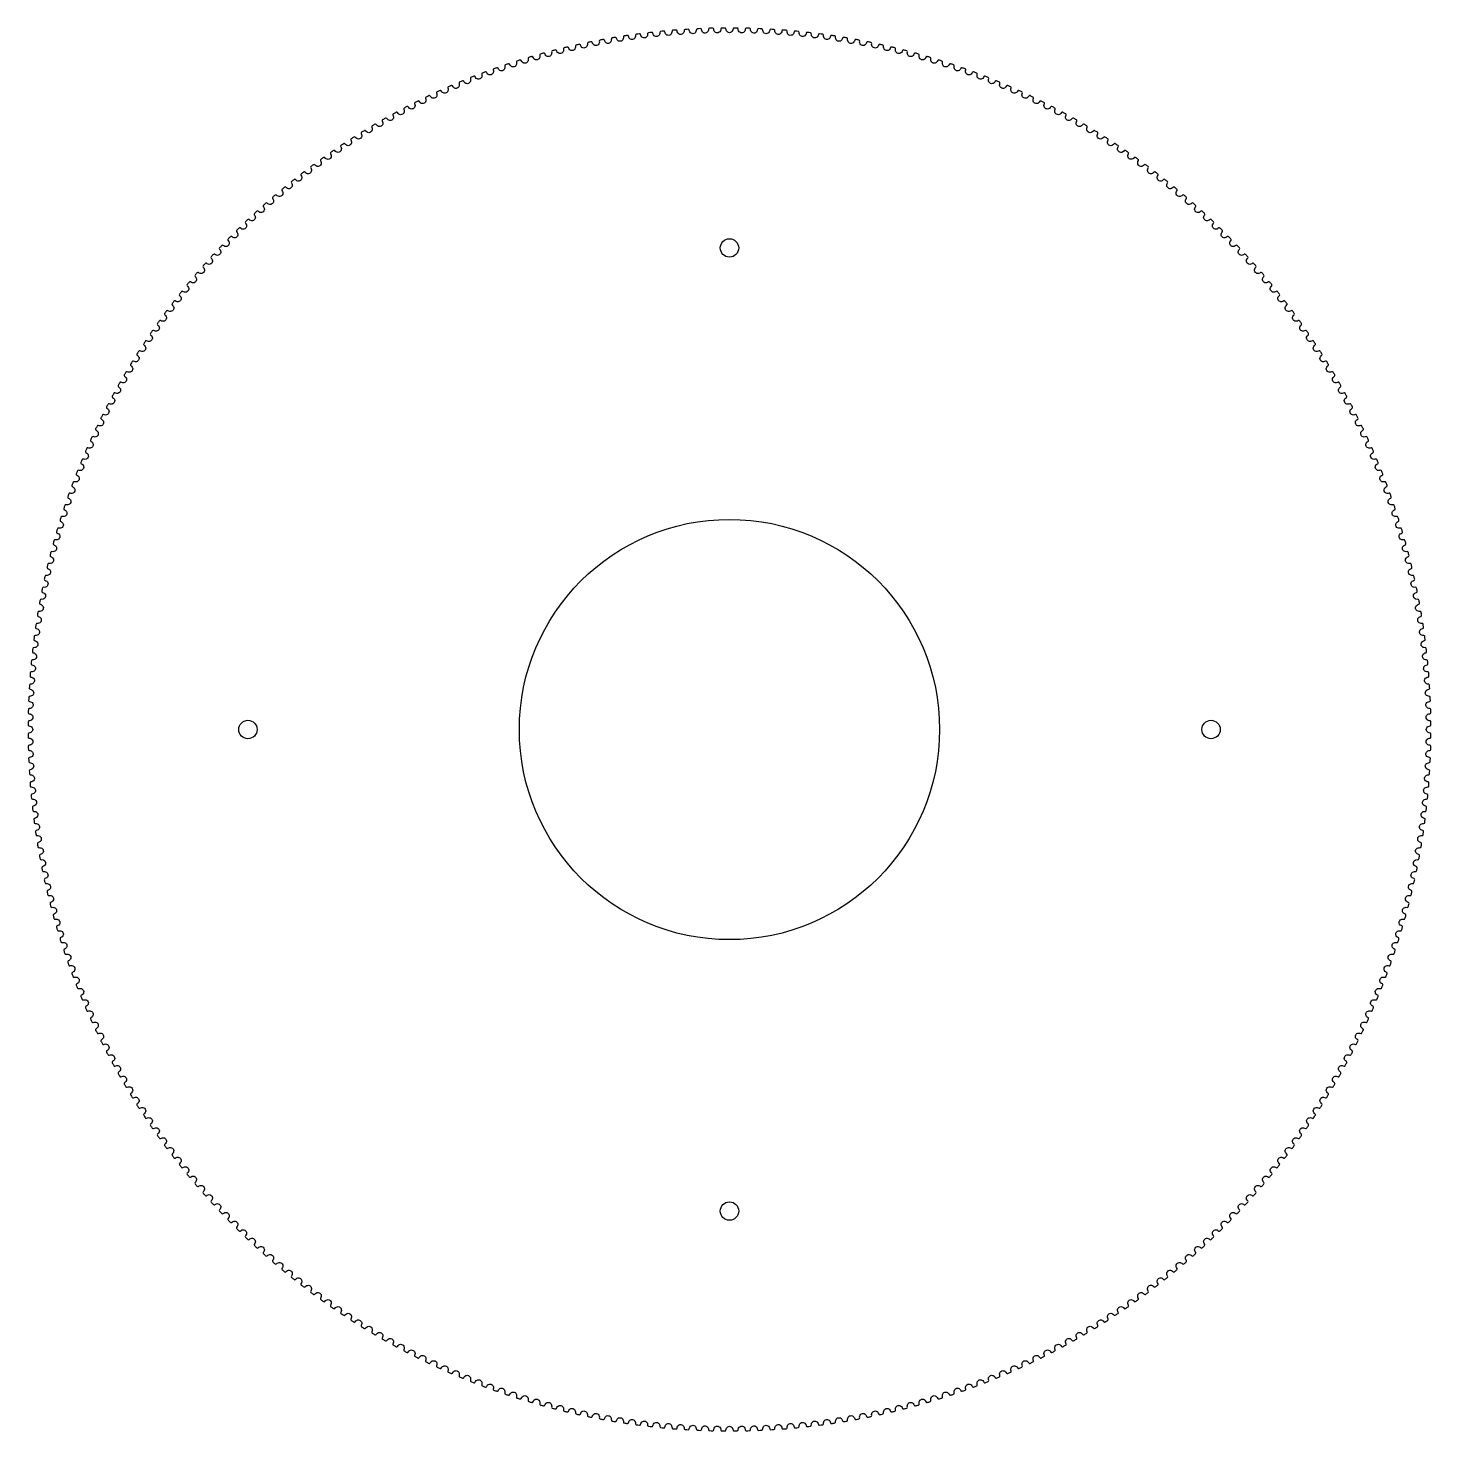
# Model space of a CAD drawing. Header units: millimetres. Extents: x 0 to 229, y 0 to 229.
import ezdxf

# ---------------------------------------------------------------- set-up
doc = ezdxf.new("R2010")
doc.units = ezdxf.units.MM
doc.layers.get('0').update_dxf_attribs({"linetype": 'CONTINUOUS'})

msp = doc.modelspace()

# ---------------------------------------------------------------- linework, layer by layer
msp.add_lwpolyline([(124.02, 1.1, -0.284079), (124.49, 1.45, -0.284079), (125.01, 1.18, -0.084316), (125.12, 0.87, 0.376715), (125.28, 0.75, 0.00117), (125.82, 0.8, 0.376715), (125.95, 0.95, -0.084316), (126, 1.28, -0.284079), (126.46, 1.64, -0.284079), (126.99, 1.38, -0.084316), (127.11, 1.07, 0.376715), (127.27, 0.96, 0.00117), (127.8, 1.02, 0.376715), (127.93, 1.16, -0.084316), (127.98, 1.5, -0.284079), (128.43, 1.86, -0.284079), (128.96, 1.62, -0.084316), (129.09, 1.31, 0.376715), (129.25, 1.19, 0.00117), (129.78, 1.26, 0.376715), (129.91, 1.41, -0.084316), (129.95, 1.75, -0.284079), (130.4, 2.12, -0.284079), (130.93, 1.88, -0.084316), (131.06, 1.58, 0.376715), (131.23, 1.47, 0.00117), (131.76, 1.55, 0.376715), (131.88, 1.7, -0.084316), (131.92, 2.03, -0.284079), (132.36, 2.41, -0.284079), (132.9, 2.19, -0.084316), (133.03, 1.88, 0.376715), (133.2, 1.77, 0.00117), (133.73, 1.86, 0.376715), (133.85, 2.02, -0.084316), (133.88, 2.35, -0.284079), (134.31, 2.74, -0.284079), (134.86, 2.52, -0.084316), (135, 2.22, 0.376715), (135.17, 2.12, 0.00117), (135.69, 2.21, 0.376715), (135.81, 2.37, -0.084316), (135.83, 2.7, -0.284079), (136.26, 3.1, -0.284079), (136.81, 2.89, -0.084316), (136.95, 2.59, 0.376715), (137.13, 2.49, 0.00117), (137.65, 2.6, 0.376715), (137.77, 2.76, -0.084316), (137.78, 3.09, -0.284079), (138.21, 3.5, -0.284079), (138.76, 3.3, -0.084316), (138.91, 3, 0.376715), (139.08, 2.9, 0.00117), (139.6, 3.02, 0.376715), (139.72, 3.18, -0.084316), (139.73, 3.51, -0.284079), (140.14, 3.92, -0.284079), (140.69, 3.74, -0.084316), (140.85, 3.44, 0.376715), (141.02, 3.35, 0.00117), (141.54, 3.47, 0.376715), (141.66, 3.64, -0.084316), (141.66, 3.97, -0.284079), (142.07, 4.39, -0.284079), (142.62, 4.21, -0.084316), (142.79, 3.92, 0.376715), (142.96, 3.83, 0.00117), (143.48, 3.96, 0.376715), (143.59, 4.12, -0.084316), (143.59, 4.46, -0.284079), (143.99, 4.88, -0.284079), (144.55, 4.72, -0.084316), (144.71, 4.43, 0.376715), (144.89, 4.34, 0.00117), (145.41, 4.48, 0.376715), (145.51, 4.65, -0.084316), (145.51, 4.98, -0.284079), (145.9, 5.41, -0.284079), (146.46, 5.26, -0.084316), (146.63, 4.97, 0.376715), (146.81, 4.88, 0.00117), (147.32, 5.04, 0.376715), (147.43, 5.2, -0.084316), (147.41, 5.54, -0.284079), (147.8, 5.98, -0.284079), (148.36, 5.83, -0.084316), (148.54, 5.54, 0.376715), (148.72, 5.46, 0.00117), (149.23, 5.62, 0.376715), (149.33, 5.79, -0.084316), (149.31, 6.13, -0.284079), (149.69, 6.57, -0.284079), (150.26, 6.43, -0.084316), (150.44, 6.15, 0.376715), (150.62, 6.07, 0.00117), (151.13, 6.24, 0.376715), (151.22, 6.42, -0.084316), (151.2, 6.75, -0.284079), (151.57, 7.2, -0.284079), (152.14, 7.07, -0.084316), (152.32, 6.79, 0.376715), (152.51, 6.72, 0.00117), (153.01, 6.9, 0.376715), (153.11, 7.07, -0.084316), (153.08, 7.41, -0.284079), (153.44, 7.86, -0.284079), (154.01, 7.75, -0.084316), (154.2, 7.47, 0.376715), (154.38, 7.4, 0.00117), (154.89, 7.59, 0.376715), (154.98, 7.76, -0.084316), (154.94, 8.09, -0.284079), (155.29, 8.56, -0.284079), (155.87, 8.45, -0.084316), (156.06, 8.18, 0.376715), (156.25, 8.11, 0.00117), (156.75, 8.3, 0.376715), (156.84, 8.48, -0.084316), (156.79, 8.81, -0.284079), (157.14, 9.28, -0.284079), (157.71, 9.19, -0.084316), (157.91, 8.92, 0.376715), (158.1, 8.85, 0.00117), (158.6, 9.06, 0.376715), (158.68, 9.24, -0.084316), (158.63, 9.57, -0.284079), (158.97, 10.04, -0.284079), (159.55, 9.95, -0.084316), (159.75, 9.69, 0.376715), (159.94, 9.63, 0.00117), (160.43, 9.84, 0.376715), (160.51, 10.02, -0.084316), (160.46, 10.35, -0.284079), (160.79, 10.83, -0.284079), (161.37, 10.75, -0.084316), (161.58, 10.49, 0.376715), (161.76, 10.43, 0.00117), (162.25, 10.66, 0.376715), (162.33, 10.84, -0.084316), (162.27, 11.17, -0.284079), (162.59, 11.66, -0.284079), (163.17, 11.59, -0.084316), (163.39, 11.33, 0.376715), (163.58, 11.27, 0.00117), (164.06, 11.5, 0.376715), (164.13, 11.69, -0.084316), (164.07, 12.02, -0.284079), (164.38, 12.51, -0.284079), (164.96, 12.45, -0.084316), (165.18, 12.2, 0.376715), (165.37, 12.14, 0.00117), (165.85, 12.38, 0.376715), (165.92, 12.57, -0.084316), (165.85, 12.89, -0.284079), (166.15, 13.39, -0.284079), (166.74, 13.35, -0.084316), (166.96, 13.1, 0.376715), (167.15, 13.05, 0.00117), (167.63, 13.29, 0.376715), (167.7, 13.48, -0.084316), (167.62, 13.8, -0.284079), (167.91, 14.31, -0.284079), (168.5, 14.27, -0.084316), (168.72, 14.02, 0.376715), (168.92, 13.98, 0.00117), (169.39, 14.23, 0.376715), (169.45, 14.42, -0.084316), (169.37, 14.75, -0.284079), (169.66, 15.25, -0.284079), (170.24, 15.23, -0.084316), (170.47, 14.98, 0.376715), (170.66, 14.94, 0.00117), (171.13, 15.21, 0.376715), (171.19, 15.39, -0.084316), (171.1, 15.72, -0.284079), (171.38, 16.23, -0.284079), (171.96, 16.21, -0.084316), (172.2, 15.98, 0.376715), (172.39, 15.94, 0.00117), (172.85, 16.21, 0.376715), (172.91, 16.4, -0.084316), (172.82, 16.72, -0.284079), (173.09, 17.24, -0.284079), (173.67, 17.23, -0.084316), (173.91, 17, 0.376715), (174.11, 16.96, 0.00117), (174.56, 17.24, 0.376715), (174.62, 17.43, -0.084316), (174.52, 17.75, -0.284079), (174.78, 18.27, -0.284079), (175.36, 18.28, -0.084316), (175.61, 18.05, 0.376715), (175.8, 18.01, 0.00117), (176.25, 18.3, 0.376715), (176.31, 18.49, -0.084316), (176.2, 18.81, -0.284079), (176.45, 19.34, -0.284079), (177.03, 19.35, -0.084316), (177.28, 19.13, 0.376715), (177.48, 19.1, 0.00117), (177.92, 19.39, 0.376715), (177.97, 19.58, -0.084316), (177.86, 19.9, -0.284079), (178.1, 20.43, -0.284079), (178.69, 20.45, -0.084316), (178.94, 20.23, 0.376715), (179.13, 20.21, 0.00117), (179.58, 20.51, 0.376715), (179.62, 20.7, -0.084316), (179.51, 21.02, -0.284079), (179.74, 21.55, -0.284079), (180.32, 21.59, -0.084316), (180.58, 21.37, 0.376715), (180.77, 21.35, 0.00117), (181.21, 21.66, 0.376715), (181.25, 21.85, -0.084316), (181.13, 22.17, -0.284079), (181.35, 22.71, -0.284079), (181.93, 22.75, -0.084316), (182.19, 22.54, 0.376715), (182.39, 22.52, 0.00117), (182.82, 22.84, 0.376715), (182.86, 23.03, -0.084316), (182.73, 23.34, -0.284079), (182.94, 23.88, -0.284079), (183.53, 23.94, -0.084316), (183.79, 23.73, 0.376715), (183.99, 23.72, 0.00117), (184.41, 24.04, 0.376715), (184.45, 24.24, -0.084316), (184.31, 24.54, -0.284079), (184.52, 25.09, -0.284079), (185.1, 25.16, -0.084316), (185.36, 24.95, 0.376715), (185.56, 24.94, 0.00117), (185.98, 25.27, 0.376715), (186.01, 25.47, -0.084316), (185.88, 25.77, -0.284079), (186.07, 26.33, -0.284079), (186.65, 26.4, -0.084316), (186.92, 26.2, 0.376715), (187.11, 26.19, 0.00117), (187.53, 26.53, 0.376715), (187.56, 26.73, -0.084316), (187.41, 27.03, -0.284079), (187.6, 27.59, -0.284079), (188.18, 27.67, -0.084316), (188.45, 27.48, 0.376715), (188.65, 27.47, 0.00117), (189.05, 27.82, 0.376715), (189.08, 28.02, -0.084316), (188.93, 28.32, -0.284079), (189.11, 28.87, -0.284079), (189.68, 28.97, -0.084316), (189.96, 28.78, 0.376715), (190.16, 28.78, 0.00117), (190.56, 29.13, 0.376715), (190.58, 29.33, -0.084316), (190.43, 29.63, -0.284079), (190.59, 30.19, -0.284079), (191.16, 30.29, -0.084316), (191.44, 30.11, 0.376715), (191.64, 30.11, 0.00117), (192.04, 30.47, 0.376715), (192.06, 30.67, -0.084316), (191.9, 30.96, -0.284079), (192.05, 31.53, -0.284079), (192.62, 31.64, -0.084316), (192.91, 31.46, 0.376715), (193.1, 31.47, 0.00117), (193.49, 31.84, 0.376715), (193.51, 32.03, -0.084316), (193.35, 32.33, -0.284079), (193.49, 32.89, -0.284079), (194.06, 33.01, -0.084316), (194.35, 32.84, 0.376715), (194.54, 32.85, 0.00117), (194.92, 33.23, 0.376715), (194.94, 33.42, -0.084316), (194.77, 33.71, -0.284079), (194.9, 34.28, -0.284079), (195.47, 34.41, -0.084316), (195.76, 34.25, 0.376715), (195.96, 34.26, 0.00117), (196.33, 34.64, 0.376715), (196.34, 34.84, -0.084316), (196.17, 35.12, -0.284079), (196.29, 35.69, -0.284079), (196.86, 35.84, -0.084316), (197.15, 35.67, 0.376715), (197.35, 35.69, 0.00117), (197.72, 36.08, 0.376715), (197.72, 36.28, -0.084316), (197.54, 36.56, -0.284079), (197.66, 37.13, -0.284079), (198.22, 37.29, -0.084316), (198.51, 37.13, 0.376715), (198.71, 37.15, 0.00117), (199.07, 37.54, 0.376715), (199.08, 37.74, -0.084316), (198.89, 38.02, -0.284079), (199, 38.59, -0.284079), (199.56, 38.76, -0.084316), (199.85, 38.6, 0.376715), (200.05, 38.63, 0.00117), (200.41, 39.03, 0.376715), (200.4, 39.23, -0.084316), (200.22, 39.5, -0.284079), (200.31, 40.08, -0.284079), (200.87, 40.25, -0.084316), (201.17, 40.1, 0.376715), (201.36, 40.13, 0.00117), (201.71, 40.54, 0.376715), (201.71, 40.73, -0.084316), (201.51, 41.01, -0.284079), (201.6, 41.59, -0.284079), (202.15, 41.77, -0.084316), (202.45, 41.63, 0.376715), (202.65, 41.66, 0.00117), (202.99, 42.07, 0.376715), (202.98, 42.27, -0.084316), (202.78, 42.54, -0.284079), (202.86, 43.11, -0.284079), (203.41, 43.31, -0.084316), (203.71, 43.17, 0.376715), (203.91, 43.2, 0.00117), (204.24, 43.62, 0.376715), (204.23, 43.82, -0.084316), (204.03, 44.09, -0.284079), (204.09, 44.67, -0.284079), (204.64, 44.87, -0.084316), (204.95, 44.74, 0.376715), (205.14, 44.77, 0.00117), (205.47, 45.2, 0.376715), (205.45, 45.39, -0.084316), (205.24, 45.66, -0.284079), (205.3, 46.24, -0.284079), (205.84, 46.45, -0.084316), (206.15, 46.32, 0.376715), (206.35, 46.36, 0.00117), (206.66, 46.79, 0.376715), (206.65, 46.99, -0.084316), (206.43, 47.25, -0.284079), (206.48, 47.83, -0.284079), (207.02, 48.05, -0.084316), (207.33, 47.93, 0.376715), (207.52, 47.98, 0.00117), (207.83, 48.41, 0.376715), (207.81, 48.61, -0.084316), (207.6, 48.86, -0.284079), (207.63, 49.45, -0.284079), (208.16, 49.68, -0.084316), (208.48, 49.56, 0.376715), (208.67, 49.61, 0.00117), (208.97, 50.05, 0.376715), (208.95, 50.24, -0.084316), (208.73, 50.5, -0.284079), (208.75, 51.08, -0.284079), (209.28, 51.32, -0.084316), (209.6, 51.21, 0.376715), (209.79, 51.26, 0.00117), (210.09, 51.71, 0.376715), (210.06, 51.9, -0.084316), (209.83, 52.15, -0.284079), (209.85, 52.73, -0.284079), (210.37, 52.98, -0.084316), (210.69, 52.88, 0.376715), (210.88, 52.93, 0.00117), (211.17, 53.38, 0.376715), (211.14, 53.58, -0.084316), (210.91, 53.82, -0.284079), (210.91, 54.4, -0.284079), (211.43, 54.66, -0.084316), (211.75, 54.56, 0.376715), (211.94, 54.62, 0.00117), (212.22, 55.08, 0.376715), (212.19, 55.27, -0.084316), (211.95, 55.51, -0.284079), (211.95, 56.09, -0.284079), (212.47, 56.36, -0.084316), (212.79, 56.27, 0.376715), (212.98, 56.33, 0.00117), (213.25, 56.79, 0.376715), (213.21, 56.98, -0.084316), (212.97, 57.22, -0.284079), (212.95, 57.8, -0.284079), (213.47, 58.08, -0.084316), (213.79, 57.99, 0.376715), (213.98, 58.05, 0.00117), (214.24, 58.52, 0.376715), (214.2, 58.71, -0.084316), (213.96, 58.95, -0.284079), (213.93, 59.53, -0.284079), (214.44, 59.81, -0.084316), (214.76, 59.73, 0.376715), (214.95, 59.8, 0.00117), (215.2, 60.27, 0.376715), (215.16, 60.46, -0.084316), (214.91, 60.69, -0.284079), (214.87, 61.27, -0.284079), (215.38, 61.56, -0.084316), (215.7, 61.49, 0.376715), (215.89, 61.56, 0.00117), (216.14, 62.03, 0.376715), (216.09, 62.22, -0.084316), (215.84, 62.45, -0.284079), (215.79, 63.03, -0.284079), (216.29, 63.33, -0.084316), (216.62, 63.26, 0.376715), (216.8, 63.33, 0.00117), (217.04, 63.81, 0.376715), (216.99, 64, -0.084316), (216.73, 64.22, -0.284079), (216.67, 64.8, -0.284079), (217.17, 65.11, -0.084316), (217.5, 65.05, 0.376715), (217.68, 65.13, 0.00117), (217.91, 65.61, 0.376715), (217.85, 65.8, -0.084316), (217.6, 66.01, -0.284079), (217.53, 66.59, -0.284079), (218.02, 66.91, -0.084316), (218.35, 66.85, 0.376715), (218.53, 66.93, 0.00117), (218.75, 67.42, 0.376715), (218.69, 67.61, -0.084316), (218.43, 67.82, -0.284079), (218.35, 68.4, -0.284079), (218.83, 68.72, -0.084316), (219.16, 68.67, 0.376715), (219.34, 68.75, 0.00117), (219.56, 69.24, 0.376715), (219.49, 69.43, -0.084316), (219.23, 69.64, -0.284079), (219.14, 70.21, -0.284079), (219.62, 70.55, -0.084316), (219.95, 70.5, 0.376715), (220.13, 70.59, 0.00117), (220.33, 71.08, 0.376715), (220.27, 71.27, -0.084316), (220, 71.47, -0.284079), (219.9, 72.04, -0.284079), (220.37, 72.39, -0.084316), (220.7, 72.35, 0.376715), (220.88, 72.44, 0.00117), (221.07, 72.93, 0.376715), (221.01, 73.12, -0.084316), (220.73, 73.32, -0.284079), (220.63, 73.89, -0.284079), (221.09, 74.24, -0.084316), (221.42, 74.21, 0.376715), (221.6, 74.3, 0.00117), (221.79, 74.8, 0.376715), (221.71, 74.98, -0.084316), (221.44, 75.17, -0.284079), (221.32, 75.75, -0.284079), (221.78, 76.11, -0.084316), (222.11, 76.08, 0.376715), (222.28, 76.17, 0.00117), (222.46, 76.68, 0.376715), (222.39, 76.86, -0.084316), (222.11, 77.05, -0.284079), (221.98, 77.61, -0.284079), (222.43, 77.98, -0.084316), (222.77, 77.96, 0.376715), (222.94, 78.06, 0.00117), (223.11, 78.56, 0.376715), (223.03, 78.75, -0.084316), (222.75, 78.93, -0.284079), (222.61, 79.49, -0.284079), (223.06, 79.87, -0.084316), (223.39, 79.85, 0.376715), (223.56, 79.95, 0.00117), (223.72, 80.46, 0.376715), (223.64, 80.64, -0.084316), (223.35, 80.82, -0.284079), (223.21, 81.38, -0.284079), (223.64, 81.77, -0.084316), (223.98, 81.76, 0.376715), (224.15, 81.86, 0.00117), (224.3, 82.37, 0.376715), (224.22, 82.55, -0.084316), (223.93, 82.72, -0.284079), (223.77, 83.29, -0.284079), (224.2, 83.68, -0.084316), (224.54, 83.67, 0.376715), (224.7, 83.78, 0.00117), (224.85, 84.29, 0.376715), (224.76, 84.47, -0.084316), (224.47, 84.64, -0.284079), (224.3, 85.2, -0.284079), (224.72, 85.6, -0.084316), (225.06, 85.59, 0.376715), (225.22, 85.7, 0.00117), (225.36, 86.22, 0.376715), (225.27, 86.4, -0.084316), (224.97, 86.56, -0.284079), (224.8, 87.11, -0.284079), (225.21, 87.52, -0.084316), (225.55, 87.53, 0.376715), (225.71, 87.64, 0.00117), (225.84, 88.16, 0.376715), (225.74, 88.33, -0.084316), (225.45, 88.49, -0.284079), (225.26, 89.04, -0.284079), (225.67, 89.46, -0.084316), (226, 89.47, 0.376715), (226.16, 89.58, 0.00117), (226.28, 90.1, 0.376715), (226.18, 90.28, -0.084316), (225.88, 90.43, -0.284079), (225.69, 90.98, -0.284079), (226.09, 91.4, -0.084316), (226.42, 91.42, 0.376715), (226.58, 91.53, 0.00117), (226.69, 92.06, 0.376715), (226.59, 92.23, -0.084316), (226.29, 92.37, -0.284079), (226.08, 92.92, -0.284079), (226.48, 93.35, -0.084316), (226.81, 93.37, 0.376715), (226.97, 93.49, 0.00117), (227.07, 94.02, 0.376715), (226.96, 94.19, -0.084316), (226.66, 94.33, -0.284079), (226.44, 94.87, -0.284079), (226.83, 95.3, -0.084316), (227.17, 95.33, 0.376715), (227.32, 95.46, 0.00117), (227.41, 95.98, 0.376715), (227.3, 96.15, -0.084316), (227, 96.29, -0.284079), (226.77, 96.82, -0.284079), (227.15, 97.27, -0.084316), (227.48, 97.3, 0.376715), (227.64, 97.43, 0.00117), (227.72, 97.96, 0.376715), (227.61, 98.12, -0.084316), (227.3, 98.25, -0.284079), (227.06, 98.78, -0.284079), (227.44, 99.23, -0.084316), (227.77, 99.27, 0.376715), (227.92, 99.4, 0.00117), (227.99, 99.93, 0.376715), (227.88, 100.1, -0.084316), (227.57, 100.22, -0.284079), (227.32, 100.75, -0.284079), (227.69, 101.21, -0.084316), (228.02, 101.25, 0.376715), (228.17, 101.38, 0.00117), (228.23, 101.91, 0.376715), (228.11, 102.08, -0.084316), (227.8, 102.19, -0.284079), (227.55, 102.72, -0.284079), (227.9, 103.18, -0.084316), (228.23, 103.23, 0.376715), (228.38, 103.37, 0.00117), (228.43, 103.9, 0.376715), (228.31, 104.06, -0.084316), (228, 104.17, -0.284079), (227.74, 104.69, -0.284079), (228.09, 105.16, -0.084316), (228.42, 105.22, 0.376715), (228.56, 105.35, 0.00117), (228.6, 105.89, 0.376715), (228.48, 106.04, -0.084316), (228.16, 106.15, -0.284079), (227.89, 106.67, -0.284079), (228.23, 107.14, -0.084316), (228.56, 107.2, 0.376715), (228.7, 107.34, 0.00117), (228.74, 107.88, 0.376715), (228.61, 108.03, -0.084316), (228.29, 108.14, -0.284079), (228.01, 108.65, -0.284079), (228.35, 109.13, -0.084316), (228.67, 109.2, 0.376715), (228.81, 109.34, 0.00117), (228.84, 109.87, 0.376715), (228.71, 110.02, -0.084316), (228.39, 110.12, -0.284079), (228.1, 110.63, -0.284079), (228.42, 111.11, -0.084316), (228.75, 111.19, 0.376715), (228.89, 111.33, 0.00117), (228.9, 111.87, 0.376715), (228.77, 112.02, -0.084316), (228.45, 112.11, -0.284079), (228.15, 112.61, -0.284079), (228.47, 113.1, -0.084316), (228.79, 113.18, 0.376715), (228.93, 113.33, 0.00117), (228.93, 113.86, 0.376715), (228.8, 114.01, -0.084316), (228.48, 114.1, -0.284079), (228.17, 114.59, -0.284079), (228.48, 115.09, -0.084316), (228.8, 115.17, 0.376715), (228.93, 115.32, 0.00117), (228.93, 115.86, 0.376715), (228.79, 116, -0.084316), (228.47, 116.08, -0.284079), (228.15, 116.57, -0.284079), (228.45, 117.08, -0.084316), (228.77, 117.17, 0.376715), (228.9, 117.32, 0.00117), (228.89, 117.85, 0.376715), (228.75, 118, -0.084316), (228.42, 118.07, -0.284079), (228.1, 118.56, -0.284079), (228.39, 119.06, -0.084316), (228.71, 119.16, 0.376715), (228.84, 119.31, 0.00117), (228.81, 119.85, 0.376715), (228.67, 119.99, -0.084316), (228.35, 120.06, -0.284079), (228.01, 120.54, -0.284079), (228.29, 121.05, -0.084316), (228.61, 121.15, 0.376715), (228.74, 121.3, 0.00117), (228.7, 121.84, 0.376715), (228.56, 121.98, -0.084316), (228.23, 122.04, -0.284079), (227.89, 122.51, -0.284079), (228.16, 123.03, -0.084316), (228.48, 123.14, 0.376715), (228.6, 123.3, 0.00117), (228.56, 123.83, 0.376715), (228.42, 123.97, -0.084316), (228.09, 124.02, -0.284079), (227.74, 124.49, -0.284079), (228, 125.01, -0.084316), (228.31, 125.12, 0.376715), (228.43, 125.28, 0.00117), (228.38, 125.82, 0.376715), (228.23, 125.95, -0.084316), (227.9, 126, -0.284079), (227.55, 126.46, -0.284079), (227.8, 126.99, -0.084316), (228.11, 127.11, 0.376715), (228.23, 127.27, 0.00117), (228.17, 127.8, 0.376715), (228.02, 127.93, -0.084316), (227.69, 127.98, -0.284079), (227.32, 128.43, -0.284079), (227.57, 128.96, -0.084316), (227.88, 129.09, 0.376715), (227.99, 129.25, 0.00117), (227.92, 129.78, 0.376715), (227.77, 129.91, -0.084316), (227.44, 129.95, -0.284079), (227.06, 130.4, -0.284079), (227.3, 130.93, -0.084316), (227.61, 131.06, 0.376715), (227.72, 131.23, 0.00117), (227.64, 131.76, 0.376715), (227.48, 131.88, -0.084316), (227.15, 131.92, -0.284079), (226.77, 132.36, -0.284079), (227, 132.9, -0.084316), (227.3, 133.03, 0.376715), (227.41, 133.2, 0.00117), (227.32, 133.73, 0.376715), (227.17, 133.85, -0.084316), (226.83, 133.88, -0.284079), (226.44, 134.31, -0.284079), (226.66, 134.86, -0.084316), (226.96, 135, 0.376715), (227.07, 135.17, 0.00117), (226.97, 135.69, 0.376715), (226.81, 135.81, -0.084316), (226.48, 135.83, -0.284079), (226.08, 136.26, -0.284079), (226.29, 136.81, -0.084316), (226.59, 136.95, 0.376715), (226.69, 137.13, 0.00117), (226.58, 137.65, 0.376715), (226.42, 137.77, -0.084316), (226.09, 137.78, -0.284079), (225.69, 138.21, -0.284079), (225.88, 138.76, -0.084316), (226.18, 138.91, 0.376715), (226.28, 139.08, 0.00117), (226.16, 139.6, 0.376715), (226, 139.72, -0.084316), (225.67, 139.73, -0.284079), (225.26, 140.14, -0.284079), (225.45, 140.69, -0.084316), (225.74, 140.85, 0.376715), (225.84, 141.02, 0.00117), (225.71, 141.54, 0.376715), (225.55, 141.66, -0.084316), (225.21, 141.66, -0.284079), (224.8, 142.07, -0.284079), (224.97, 142.62, -0.084316), (225.27, 142.79, 0.376715), (225.36, 142.96, 0.00117), (225.22, 143.48, 0.376715), (225.06, 143.59, -0.084316), (224.72, 143.59, -0.284079), (224.3, 143.99, -0.284079), (224.47, 144.55, -0.084316), (224.76, 144.71, 0.376715), (224.85, 144.89, 0.00117), (224.7, 145.41, 0.376715), (224.54, 145.51, -0.084316), (224.2, 145.51, -0.284079), (223.77, 145.9, -0.284079), (223.93, 146.46, -0.084316), (224.22, 146.63, 0.376715), (224.3, 146.81, 0.00117), (224.15, 147.32, 0.376715), (223.98, 147.43, -0.084316), (223.64, 147.41, -0.284079), (223.21, 147.8, -0.284079), (223.35, 148.36, -0.084316), (223.64, 148.54, 0.376715), (223.72, 148.72, 0.00117), (223.56, 149.23, 0.376715), (223.39, 149.33, -0.084316), (223.06, 149.31, -0.284079), (222.61, 149.69, -0.284079), (222.75, 150.26, -0.084316), (223.03, 150.44, 0.376715), (223.11, 150.62, 0.00117), (222.94, 151.13, 0.376715), (222.77, 151.22, -0.084316), (222.43, 151.2, -0.284079), (221.98, 151.57, -0.284079), (222.11, 152.14, -0.084316), (222.39, 152.32, 0.376715), (222.46, 152.51, 0.00117), (222.28, 153.01, 0.376715), (222.11, 153.11, -0.084316), (221.78, 153.08, -0.284079), (221.32, 153.44, -0.284079), (221.44, 154.01, -0.084316), (221.71, 154.2, 0.376715), (221.79, 154.38, 0.00117), (221.6, 154.89, 0.376715), (221.42, 154.98, -0.084316), (221.09, 154.94, -0.284079), (220.63, 155.29, -0.284079), (220.73, 155.87, -0.084316), (221.01, 156.06, 0.376715), (221.07, 156.25, 0.00117), (220.88, 156.75, 0.376715), (220.7, 156.84, -0.084316), (220.37, 156.79, -0.284079), (219.9, 157.14, -0.284079), (220, 157.71, -0.084316), (220.27, 157.91, 0.376715), (220.33, 158.1, 0.00117), (220.13, 158.6, 0.376715), (219.95, 158.68, -0.084316), (219.62, 158.63, -0.284079), (219.14, 158.97, -0.284079), (219.23, 159.55, -0.084316), (219.49, 159.75, 0.376715), (219.56, 159.94, 0.00117), (219.34, 160.43, 0.376715), (219.16, 160.51, -0.084316), (218.83, 160.46, -0.284079), (218.35, 160.79, -0.284079), (218.43, 161.37, -0.084316), (218.69, 161.58, 0.376715), (218.75, 161.76, 0.00117), (218.53, 162.25, 0.376715), (218.35, 162.33, -0.084316), (218.02, 162.27, -0.284079), (217.53, 162.59, -0.284079), (217.6, 163.17, -0.084316), (217.85, 163.39, 0.376715), (217.91, 163.58, 0.00117), (217.68, 164.06, 0.376715), (217.5, 164.13, -0.084316), (217.17, 164.07, -0.284079), (216.67, 164.38, -0.284079), (216.73, 164.96, -0.084316), (216.99, 165.18, 0.376715), (217.04, 165.37, 0.00117), (216.8, 165.85, 0.376715), (216.62, 165.92, -0.084316), (216.29, 165.85, -0.284079), (215.79, 166.15, -0.284079), (215.84, 166.74, -0.084316), (216.09, 166.96, 0.376715), (216.14, 167.15, 0.00117), (215.89, 167.63, 0.376715), (215.7, 167.7, -0.084316), (215.38, 167.62, -0.284079), (214.87, 167.91, -0.284079), (214.91, 168.5, -0.084316), (215.16, 168.72, 0.376715), (215.2, 168.92, 0.00117), (214.95, 169.39, 0.376715), (214.76, 169.45, -0.084316), (214.44, 169.37, -0.284079), (213.93, 169.66, -0.284079), (213.96, 170.24, -0.084316), (214.2, 170.47, 0.376715), (214.24, 170.66, 0.00117), (213.98, 171.13, 0.376715), (213.79, 171.19, -0.084316), (213.47, 171.1, -0.284079), (212.95, 171.38, -0.284079), (212.97, 171.96, -0.084316), (213.21, 172.2, 0.376715), (213.25, 172.39, 0.00117), (212.98, 172.85, 0.376715), (212.79, 172.91, -0.084316), (212.47, 172.82, -0.284079), (211.95, 173.09, -0.284079), (211.95, 173.67, -0.084316), (212.19, 173.91, 0.376715), (212.22, 174.11, 0.00117), (211.94, 174.56, 0.376715), (211.75, 174.62, -0.084316), (211.43, 174.52, -0.284079), (210.91, 174.78, -0.284079), (210.91, 175.36, -0.084316), (211.14, 175.61, 0.376715), (211.17, 175.8, 0.00117), (210.88, 176.25, 0.376715), (210.69, 176.31, -0.084316), (210.37, 176.2, -0.284079), (209.85, 176.45, -0.284079), (209.83, 177.03, -0.084316), (210.06, 177.28, 0.376715), (210.09, 177.48, 0.00117), (209.79, 177.92, 0.376715), (209.6, 177.97, -0.084316), (209.28, 177.86, -0.284079), (208.75, 178.1, -0.284079), (208.73, 178.69, -0.084316), (208.95, 178.94, 0.376715), (208.97, 179.13, 0.00117), (208.67, 179.58, 0.376715), (208.48, 179.62, -0.084316), (208.16, 179.51, -0.284079), (207.63, 179.74, -0.284079), (207.6, 180.32, -0.084316), (207.81, 180.58, 0.376715), (207.83, 180.77, 0.00117), (207.52, 181.21, 0.376715), (207.33, 181.25, -0.084316), (207.02, 181.13, -0.284079), (206.48, 181.35, -0.284079), (206.43, 181.93, -0.084316), (206.65, 182.19, 0.376715), (206.66, 182.39, 0.00117), (206.35, 182.82, 0.376715), (206.15, 182.86, -0.084316), (205.84, 182.73, -0.284079), (205.3, 182.94, -0.284079), (205.24, 183.53, -0.084316), (205.45, 183.79, 0.376715), (205.47, 183.99, 0.00117), (205.14, 184.41, 0.376715), (204.95, 184.45, -0.084316), (204.64, 184.31, -0.284079), (204.09, 184.52, -0.284079), (204.03, 185.1, -0.084316), (204.23, 185.36, 0.376715), (204.24, 185.56, 0.00117), (203.91, 185.98, 0.376715), (203.71, 186.01, -0.084316), (203.41, 185.88, -0.284079), (202.86, 186.07, -0.284079), (202.78, 186.65, -0.084316), (202.98, 186.92, 0.376715), (202.99, 187.11, 0.00117), (202.65, 187.53, 0.376715), (202.45, 187.56, -0.084316), (202.15, 187.41, -0.284079), (201.6, 187.6, -0.284079), (201.51, 188.18, -0.084316), (201.71, 188.45, 0.376715), (201.71, 188.65, 0.00117), (201.36, 189.05, 0.376715), (201.17, 189.08, -0.084316), (200.87, 188.93, -0.284079), (200.31, 189.11, -0.284079), (200.22, 189.68, -0.084316), (200.4, 189.96, 0.376715), (200.41, 190.16, 0.00117), (200.05, 190.56, 0.376715), (199.85, 190.58, -0.084316), (199.56, 190.43, -0.284079), (199, 190.59, -0.284079), (198.89, 191.16, -0.084316), (199.08, 191.44, 0.376715), (199.07, 191.64, 0.00117), (198.71, 192.04, 0.376715), (198.51, 192.06, -0.084316), (198.22, 191.9, -0.284079), (197.66, 192.05, -0.284079), (197.54, 192.62, -0.084316), (197.72, 192.91, 0.376715), (197.72, 193.1, 0.00117), (197.35, 193.49, 0.376715), (197.15, 193.51, -0.084316), (196.86, 193.35, -0.284079), (196.29, 193.49, -0.284079), (196.17, 194.06, -0.084316), (196.34, 194.35, 0.376715), (196.33, 194.54, 0.00117), (195.96, 194.92, 0.376715), (195.76, 194.94, -0.084316), (195.47, 194.77, -0.284079), (194.9, 194.9, -0.284079), (194.77, 195.47, -0.084316), (194.94, 195.76, 0.376715), (194.92, 195.96, 0.00117), (194.54, 196.33, 0.376715), (194.35, 196.34, -0.084316), (194.06, 196.17, -0.284079), (193.49, 196.29, -0.284079), (193.35, 196.86, -0.084316), (193.51, 197.15, 0.376715), (193.49, 197.35, 0.00117), (193.1, 197.72, 0.376715), (192.91, 197.72, -0.084316), (192.62, 197.54, -0.284079), (192.05, 197.66, -0.284079), (191.9, 198.22, -0.084316), (192.06, 198.51, 0.376715), (192.04, 198.71, 0.00117), (191.64, 199.07, 0.376715), (191.44, 199.08, -0.084316), (191.16, 198.89, -0.284079), (190.59, 199, -0.284079), (190.43, 199.56, -0.084316), (190.58, 199.85, 0.376715), (190.56, 200.05, 0.00117), (190.16, 200.41, 0.376715), (189.96, 200.4, -0.084316), (189.68, 200.22, -0.284079), (189.11, 200.31, -0.284079), (188.93, 200.87, -0.084316), (189.08, 201.17, 0.376715), (189.05, 201.36, 0.00117), (188.65, 201.71, 0.376715), (188.45, 201.71, -0.084316), (188.18, 201.51, -0.284079), (187.6, 201.6, -0.284079), (187.41, 202.15, -0.084316), (187.56, 202.45, 0.376715), (187.53, 202.65, 0.00117), (187.11, 202.99, 0.376715), (186.92, 202.98, -0.084316), (186.65, 202.78, -0.284079), (186.07, 202.86, -0.284079), (185.88, 203.41, -0.084316), (186.01, 203.71, 0.376715), (185.98, 203.91, 0.00117), (185.56, 204.24, 0.376715), (185.36, 204.23, -0.084316), (185.1, 204.03, -0.284079), (184.52, 204.09, -0.284079), (184.31, 204.64, -0.084316), (184.45, 204.95, 0.376715), (184.41, 205.14, 0.00117), (183.99, 205.47, 0.376715), (183.79, 205.45, -0.084316), (183.53, 205.24, -0.284079), (182.94, 205.3, -0.284079), (182.73, 205.84, -0.084316), (182.86, 206.15, 0.376715), (182.82, 206.35, 0.00117), (182.39, 206.66, 0.376715), (182.19, 206.65, -0.084316), (181.93, 206.43, -0.284079), (181.35, 206.48, -0.284079), (181.13, 207.02, -0.084316), (181.25, 207.33, 0.376715), (181.21, 207.52, 0.00117), (180.77, 207.83, 0.376715), (180.58, 207.81, -0.084316), (180.32, 207.6, -0.284079), (179.74, 207.63, -0.284079), (179.51, 208.16, -0.084316), (179.62, 208.48, 0.376715), (179.58, 208.67, 0.00117), (179.13, 208.97, 0.376715), (178.94, 208.95, -0.084316), (178.69, 208.73, -0.284079), (178.1, 208.75, -0.284079), (177.86, 209.28, -0.084316), (177.97, 209.6, 0.376715), (177.92, 209.79, 0.00117), (177.48, 210.09, 0.376715), (177.28, 210.06, -0.084316), (177.03, 209.83, -0.284079), (176.45, 209.85, -0.284079), (176.2, 210.37, -0.084316), (176.31, 210.69, 0.376715), (176.25, 210.88, 0.00117), (175.8, 211.17, 0.376715), (175.61, 211.14, -0.084316), (175.36, 210.91, -0.284079), (174.78, 210.91, -0.284079), (174.52, 211.43, -0.084316), (174.62, 211.75, 0.376715), (174.56, 211.94, 0.00117), (174.11, 212.22, 0.376715), (173.91, 212.19, -0.084316), (173.67, 211.95, -0.284079), (173.09, 211.95, -0.284079), (172.82, 212.47, -0.084316), (172.91, 212.79, 0.376715), (172.85, 212.98, 0.00117), (172.39, 213.25, 0.376715), (172.2, 213.21, -0.084316), (171.96, 212.97, -0.284079), (171.38, 212.95, -0.284079), (171.1, 213.47, -0.084316), (171.19, 213.79, 0.376715), (171.13, 213.98, 0.00117), (170.66, 214.24, 0.376715), (170.47, 214.2, -0.084316), (170.24, 213.96, -0.284079), (169.66, 213.93, -0.284079), (169.37, 214.44, -0.084316), (169.45, 214.76, 0.376715), (169.39, 214.95, 0.00117), (168.92, 215.2, 0.376715), (168.72, 215.16, -0.084316), (168.5, 214.91, -0.284079), (167.91, 214.87, -0.284079), (167.62, 215.38, -0.084316), (167.7, 215.7, 0.376715), (167.63, 215.89, 0.00117), (167.15, 216.14, 0.376715), (166.96, 216.09, -0.084316), (166.74, 215.84, -0.284079), (166.15, 215.79, -0.284079), (165.85, 216.29, -0.084316), (165.92, 216.62, 0.376715), (165.85, 216.8, 0.00117), (165.37, 217.04, 0.376715), (165.18, 216.99, -0.084316), (164.96, 216.73, -0.284079), (164.38, 216.67, -0.284079), (164.07, 217.17, -0.084316), (164.13, 217.5, 0.376715), (164.06, 217.68, 0.00117), (163.58, 217.91, 0.376715), (163.39, 217.85, -0.084316), (163.17, 217.6, -0.284079), (162.59, 217.53, -0.284079), (162.27, 218.02, -0.084316), (162.33, 218.35, 0.376715), (162.25, 218.53, 0.00117), (161.76, 218.75, 0.376715), (161.58, 218.69, -0.084316), (161.37, 218.43, -0.284079), (160.79, 218.35, -0.284079), (160.46, 218.83, -0.084316), (160.51, 219.16, 0.376715), (160.43, 219.34, 0.00117), (159.94, 219.56, 0.376715), (159.75, 219.49, -0.084316), (159.55, 219.23, -0.284079), (158.97, 219.14, -0.284079), (158.63, 219.62, -0.084316), (158.68, 219.95, 0.376715), (158.6, 220.13, 0.00117), (158.1, 220.33, 0.376715), (157.91, 220.27, -0.084316), (157.71, 220, -0.284079), (157.14, 219.9, -0.284079), (156.79, 220.37, -0.084316), (156.84, 220.7, 0.376715), (156.75, 220.88, 0.00117), (156.25, 221.07, 0.376715), (156.06, 221.01, -0.084316), (155.87, 220.73, -0.284079), (155.29, 220.63, -0.284079), (154.94, 221.09, -0.084316), (154.98, 221.42, 0.376715), (154.89, 221.6, 0.00117), (154.38, 221.79, 0.376715), (154.2, 221.71, -0.084316), (154.01, 221.44, -0.284079), (153.44, 221.32, -0.284079), (153.08, 221.78, -0.084316), (153.11, 222.11, 0.376715), (153.01, 222.28, 0.00117), (152.51, 222.46, 0.376715), (152.32, 222.39, -0.084316), (152.14, 222.11, -0.284079), (151.57, 221.98, -0.284079), (151.2, 222.43, -0.084316), (151.22, 222.77, 0.376715), (151.13, 222.94, 0.00117), (150.62, 223.11, 0.376715), (150.44, 223.03, -0.084316), (150.26, 222.75, -0.284079), (149.69, 222.61, -0.284079), (149.31, 223.06, -0.084316), (149.33, 223.39, 0.376715), (149.23, 223.56, 0.00117), (148.72, 223.72, 0.376715), (148.54, 223.64, -0.084316), (148.36, 223.35, -0.284079), (147.8, 223.21, -0.284079), (147.41, 223.64, -0.084316), (147.43, 223.98, 0.376715), (147.32, 224.15, 0.00117), (146.81, 224.3, 0.376715), (146.63, 224.22, -0.084316), (146.46, 223.93, -0.284079), (145.9, 223.77, -0.284079), (145.51, 224.2, -0.084316), (145.51, 224.54, 0.376715), (145.41, 224.7, 0.00117), (144.89, 224.85, 0.376715), (144.71, 224.76, -0.084316), (144.55, 224.47, -0.284079), (143.99, 224.3, -0.284079), (143.59, 224.72, -0.084316), (143.59, 225.06, 0.376715), (143.48, 225.22, 0.00117), (142.96, 225.36, 0.376715), (142.79, 225.27, -0.084316), (142.62, 224.97, -0.284079), (142.07, 224.8, -0.284079), (141.66, 225.21, -0.084316), (141.66, 225.55, 0.376715), (141.54, 225.71, 0.00117), (141.02, 225.84, 0.376715), (140.85, 225.74, -0.084316), (140.69, 225.45, -0.284079), (140.14, 225.26, -0.284079), (139.73, 225.67, -0.084316), (139.72, 226, 0.376715), (139.6, 226.16, 0.00117), (139.08, 226.28, 0.376715), (138.91, 226.18, -0.084316), (138.76, 225.88, -0.284079), (138.21, 225.69, -0.284079), (137.78, 226.09, -0.084316), (137.77, 226.42, 0.376715), (137.65, 226.58, 0.00117), (137.13, 226.69, 0.376715), (136.95, 226.59, -0.084316), (136.81, 226.29, -0.284079), (136.26, 226.08, -0.284079), (135.83, 226.48, -0.084316), (135.81, 226.81, 0.376715), (135.69, 226.97, 0.00117), (135.17, 227.07, 0.376715), (135, 226.96, -0.084316), (134.86, 226.66, -0.284079), (134.31, 226.44, -0.284079), (133.88, 226.83, -0.084316), (133.85, 227.17, 0.376715), (133.73, 227.32, 0.00117), (133.2, 227.41, 0.376715), (133.03, 227.3, -0.084316), (132.9, 227, -0.284079), (132.36, 226.77, -0.284079), (131.92, 227.15, -0.084316), (131.88, 227.48, 0.376715), (131.76, 227.64, 0.00117), (131.23, 227.72, 0.376715), (131.06, 227.61, -0.084316), (130.93, 227.3, -0.284079), (130.4, 227.06, -0.284079), (129.95, 227.44, -0.084316), (129.91, 227.77, 0.376715), (129.78, 227.92, 0.00117), (129.25, 227.99, 0.376715), (129.09, 227.88, -0.084316), (128.96, 227.57, -0.284079), (128.43, 227.32, -0.284079), (127.98, 227.69, -0.084316), (127.93, 228.02, 0.376715), (127.8, 228.17, 0.00117), (127.27, 228.23, 0.376715), (127.11, 228.11, -0.084316), (126.99, 227.8, -0.284079), (126.46, 227.55, -0.284079), (126, 227.9, -0.084316), (125.95, 228.23, 0.376715), (125.82, 228.38, 0.00117), (125.28, 228.43, 0.376715), (125.12, 228.31, -0.084316), (125.01, 228, -0.284079), (124.49, 227.74, -0.284079), (124.02, 228.09, -0.084316), (123.97, 228.42, 0.376715), (123.83, 228.56, 0.00117), (123.3, 228.6, 0.376715), (123.14, 228.48, -0.084316), (123.03, 228.16, -0.284079), (122.51, 227.89, -0.284079), (122.04, 228.23, -0.084316), (121.98, 228.56, 0.376715), (121.84, 228.7, 0.00117), (121.3, 228.74, 0.376715), (121.15, 228.61, -0.084316), (121.05, 228.29, -0.284079), (120.54, 228.01, -0.284079), (120.06, 228.35, -0.084316), (119.99, 228.67, 0.376715), (119.85, 228.81, 0.00117), (119.31, 228.84, 0.376715), (119.16, 228.71, -0.084316), (119.06, 228.39, -0.284079), (118.56, 228.1, -0.284079), (118.07, 228.42, -0.084316), (118, 228.75, 0.376715), (117.85, 228.89, 0.00117), (117.32, 228.9, 0.376715), (117.17, 228.77, -0.084316), (117.08, 228.45, -0.284079), (116.57, 228.15, -0.284079), (116.08, 228.47, -0.084316), (116, 228.79, 0.376715), (115.86, 228.93, 0.00117), (115.32, 228.93, 0.376715), (115.17, 228.8, -0.084316), (115.09, 228.48, -0.284079), (114.59, 228.17, -0.284079), (114.1, 228.48, -0.084316), (114.01, 228.8, 0.376715), (113.86, 228.93, 0.00117), (113.33, 228.93, 0.376715), (113.18, 228.79, -0.084316), (113.1, 228.47, -0.284079), (112.61, 228.15, -0.284079), (112.11, 228.45, -0.084316), (112.02, 228.77, 0.376715), (111.87, 228.9, 0.00117), (111.33, 228.89, 0.376715), (111.19, 228.75, -0.084316), (111.11, 228.42, -0.284079), (110.63, 228.1, -0.284079), (110.12, 228.39, -0.084316), (110.02, 228.71, 0.376715), (109.87, 228.84, 0.00117), (109.34, 228.81, 0.376715), (109.2, 228.67, -0.084316), (109.13, 228.35, -0.284079), (108.65, 228.01, -0.284079), (108.14, 228.29, -0.084316), (108.03, 228.61, 0.376715), (107.88, 228.74, 0.00117), (107.34, 228.7, 0.376715), (107.2, 228.56, -0.084316), (107.14, 228.23, -0.284079), (106.67, 227.89, -0.284079), (106.15, 228.16, -0.084316), (106.04, 228.48, 0.376715), (105.89, 228.6, 0.00117), (105.35, 228.56, 0.376715), (105.22, 228.42, -0.084316), (105.16, 228.09, -0.284079), (104.69, 227.74, -0.284079), (104.17, 228, -0.084316), (104.06, 228.31, 0.376715), (103.9, 228.43, 0.00117), (103.37, 228.38, 0.376715), (103.23, 228.23, -0.084316), (103.18, 227.9, -0.284079), (102.72, 227.55, -0.284079), (102.19, 227.8, -0.084316), (102.08, 228.11, 0.376715), (101.91, 228.23, 0.00117), (101.38, 228.17, 0.376715), (101.25, 228.02, -0.084316), (101.21, 227.69, -0.284079), (100.75, 227.32, -0.284079), (100.22, 227.57, -0.084316), (100.1, 227.88, 0.376715), (99.93, 227.99, 0.00117), (99.4, 227.92, 0.376715), (99.27, 227.77, -0.084316), (99.23, 227.44, -0.284079), (98.78, 227.06, -0.284079), (98.25, 227.3, -0.084316), (98.12, 227.61, 0.376715), (97.96, 227.72, 0.00117), (97.43, 227.64, 0.376715), (97.3, 227.48, -0.084316), (97.27, 227.15, -0.284079), (96.82, 226.77, -0.284079), (96.29, 227, -0.084316), (96.15, 227.3, 0.376715), (95.98, 227.41, 0.00117), (95.46, 227.32, 0.376715), (95.33, 227.17, -0.084316), (95.3, 226.83, -0.284079), (94.87, 226.44, -0.284079), (94.33, 226.66, -0.084316), (94.19, 226.96, 0.376715), (94.02, 227.07, 0.00117), (93.49, 226.97, 0.376715), (93.37, 226.81, -0.084316), (93.35, 226.48, -0.284079), (92.92, 226.08, -0.284079), (92.37, 226.29, -0.084316), (92.23, 226.59, 0.376715), (92.06, 226.69, 0.00117), (91.53, 226.58, 0.376715), (91.42, 226.42, -0.084316), (91.4, 226.09, -0.284079), (90.98, 225.69, -0.284079), (90.43, 225.88, -0.084316), (90.28, 226.18, 0.376715), (90.1, 226.28, 0.00117), (89.58, 226.16, 0.376715), (89.47, 226, -0.084316), (89.46, 225.67, -0.284079), (89.04, 225.26, -0.284079), (88.49, 225.45, -0.084316), (88.33, 225.74, 0.376715), (88.16, 225.84, 0.00117), (87.64, 225.71, 0.376715), (87.53, 225.55, -0.084316), (87.52, 225.21, -0.284079), (87.11, 224.8, -0.284079), (86.56, 224.97, -0.084316), (86.4, 225.27, 0.376715), (86.22, 225.36, 0.00117), (85.7, 225.22, 0.376715), (85.59, 225.06, -0.084316), (85.6, 224.72, -0.284079), (85.2, 224.3, -0.284079), (84.64, 224.47, -0.084316), (84.47, 224.76, 0.376715), (84.29, 224.85, 0.00117), (83.78, 224.7, 0.376715), (83.67, 224.54, -0.084316), (83.68, 224.2, -0.284079), (83.29, 223.77, -0.284079), (82.72, 223.93, -0.084316), (82.55, 224.22, 0.376715), (82.37, 224.3, 0.00117), (81.86, 224.15, 0.376715), (81.76, 223.98, -0.084316), (81.77, 223.64, -0.284079), (81.38, 223.21, -0.284079), (80.82, 223.35, -0.084316), (80.64, 223.64, 0.376715), (80.46, 223.72, 0.00117), (79.95, 223.56, 0.376715), (79.85, 223.39, -0.084316), (79.87, 223.06, -0.284079), (79.49, 222.61, -0.284079), (78.93, 222.75, -0.084316), (78.75, 223.03, 0.376715), (78.56, 223.11, 0.00117), (78.06, 222.94, 0.376715), (77.96, 222.77, -0.084316), (77.98, 222.43, -0.284079), (77.61, 221.98, -0.284079), (77.05, 222.11, -0.084316), (76.86, 222.39, 0.376715), (76.68, 222.46, 0.00117), (76.17, 222.28, 0.376715), (76.08, 222.11, -0.084316), (76.11, 221.78, -0.284079), (75.75, 221.32, -0.284079), (75.17, 221.44, -0.084316), (74.98, 221.71, 0.376715), (74.8, 221.79, 0.00117), (74.3, 221.6, 0.376715), (74.21, 221.42, -0.084316), (74.24, 221.09, -0.284079), (73.89, 220.63, -0.284079), (73.32, 220.73, -0.084316), (73.12, 221.01, 0.376715), (72.93, 221.07, 0.00117), (72.44, 220.88, 0.376715), (72.35, 220.7, -0.084316), (72.39, 220.37, -0.284079), (72.04, 219.9, -0.284079), (71.47, 220, -0.084316), (71.27, 220.27, 0.376715), (71.08, 220.33, 0.00117), (70.59, 220.13, 0.376715), (70.5, 219.95, -0.084316), (70.55, 219.62, -0.284079), (70.21, 219.14, -0.284079), (69.64, 219.23, -0.084316), (69.43, 219.49, 0.376715), (69.24, 219.56, 0.00117), (68.75, 219.34, 0.376715), (68.67, 219.16, -0.084316), (68.72, 218.83, -0.284079), (68.4, 218.35, -0.284079), (67.82, 218.43, -0.084316), (67.61, 218.69, 0.376715), (67.42, 218.75, 0.00117), (66.93, 218.53, 0.376715), (66.85, 218.35, -0.084316), (66.91, 218.02, -0.284079), (66.59, 217.53, -0.284079), (66.01, 217.6, -0.084316), (65.8, 217.85, 0.376715), (65.61, 217.91, 0.00117), (65.13, 217.68, 0.376715), (65.05, 217.5, -0.084316), (65.11, 217.17, -0.284079), (64.8, 216.67, -0.284079), (64.22, 216.73, -0.084316), (64, 216.99, 0.376715), (63.81, 217.04, 0.00117), (63.33, 216.8, 0.376715), (63.26, 216.62, -0.084316), (63.33, 216.29, -0.284079), (63.03, 215.79, -0.284079), (62.45, 215.84, -0.084316), (62.22, 216.09, 0.376715), (62.03, 216.14, 0.00117), (61.56, 215.89, 0.376715), (61.49, 215.7, -0.084316), (61.56, 215.38, -0.284079), (61.27, 214.87, -0.284079), (60.69, 214.91, -0.084316), (60.46, 215.16, 0.376715), (60.27, 215.2, 0.00117), (59.8, 214.95, 0.376715), (59.73, 214.76, -0.084316), (59.81, 214.44, -0.284079), (59.53, 213.93, -0.284079), (58.95, 213.96, -0.084316), (58.71, 214.2, 0.376715), (58.52, 214.24, 0.00117), (58.05, 213.98, 0.376715), (57.99, 213.79, -0.084316), (58.08, 213.47, -0.284079), (57.8, 212.95, -0.284079), (57.22, 212.97, -0.084316), (56.98, 213.21, 0.376715), (56.79, 213.25, 0.00117), (56.33, 212.98, 0.376715), (56.27, 212.79, -0.084316), (56.36, 212.47, -0.284079), (56.09, 211.95, -0.284079), (55.51, 211.95, -0.084316), (55.27, 212.19, 0.376715), (55.08, 212.22, 0.00117), (54.62, 211.94, 0.376715), (54.56, 211.75, -0.084316), (54.66, 211.43, -0.284079), (54.4, 210.91, -0.284079), (53.82, 210.91, -0.084316), (53.58, 211.14, 0.376715), (53.38, 211.17, 0.00117), (52.93, 210.88, 0.376715), (52.88, 210.69, -0.084316), (52.98, 210.37, -0.284079), (52.73, 209.85, -0.284079), (52.15, 209.83, -0.084316), (51.9, 210.06, 0.376715), (51.71, 210.09, 0.00117), (51.26, 209.79, 0.376715), (51.21, 209.6, -0.084316), (51.32, 209.28, -0.284079), (51.08, 208.75, -0.284079), (50.5, 208.73, -0.084316), (50.24, 208.95, 0.376715), (50.05, 208.97, 0.00117), (49.61, 208.67, 0.376715), (49.56, 208.48, -0.084316), (49.68, 208.16, -0.284079), (49.45, 207.63, -0.284079), (48.86, 207.6, -0.084316), (48.61, 207.81, 0.376715), (48.41, 207.83, 0.00117), (47.98, 207.52, 0.376715), (47.93, 207.33, -0.084316), (48.05, 207.02, -0.284079), (47.83, 206.48, -0.284079), (47.25, 206.43, -0.084316), (46.99, 206.65, 0.376715), (46.79, 206.66, 0.00117), (46.36, 206.35, 0.376715), (46.32, 206.15, -0.084316), (46.45, 205.84, -0.284079), (46.24, 205.3, -0.284079), (45.66, 205.24, -0.084316), (45.39, 205.45, 0.376715), (45.2, 205.47, 0.00117), (44.77, 205.14, 0.376715), (44.74, 204.95, -0.084316), (44.87, 204.64, -0.284079), (44.67, 204.09, -0.284079), (44.09, 204.03, -0.084316), (43.82, 204.23, 0.376715), (43.62, 204.24, 0.00117), (43.2, 203.91, 0.376715), (43.17, 203.71, -0.084316), (43.31, 203.41, -0.284079), (43.11, 202.86, -0.284079), (42.54, 202.78, -0.084316), (42.27, 202.98, 0.376715), (42.07, 202.99, 0.00117), (41.66, 202.65, 0.376715), (41.63, 202.45, -0.084316), (41.77, 202.15, -0.284079), (41.59, 201.6, -0.284079), (41.01, 201.51, -0.084316), (40.73, 201.71, 0.376715), (40.54, 201.71, 0.00117), (40.13, 201.36, 0.376715), (40.1, 201.17, -0.084316), (40.25, 200.87, -0.284079), (40.08, 200.31, -0.284079), (39.5, 200.22, -0.084316), (39.23, 200.4, 0.376715), (39.03, 200.41, 0.00117), (38.63, 200.05, 0.376715), (38.6, 199.85, -0.084316), (38.76, 199.56, -0.284079), (38.59, 199, -0.284079), (38.02, 198.89, -0.084316), (37.74, 199.08, 0.376715), (37.54, 199.07, 0.00117), (37.15, 198.71, 0.376715), (37.13, 198.51, -0.084316), (37.29, 198.22, -0.284079), (37.13, 197.66, -0.284079), (36.56, 197.54, -0.084316), (36.28, 197.72, 0.376715), (36.08, 197.72, 0.00117), (35.69, 197.35, 0.376715), (35.67, 197.15, -0.084316), (35.84, 196.86, -0.284079), (35.69, 196.29, -0.284079), (35.12, 196.17, -0.084316), (34.84, 196.34, 0.376715), (34.64, 196.33, 0.00117), (34.26, 195.96, 0.376715), (34.25, 195.76, -0.084316), (34.41, 195.47, -0.284079), (34.28, 194.9, -0.284079), (33.71, 194.77, -0.084316), (33.42, 194.94, 0.376715), (33.23, 194.92, 0.00117), (32.85, 194.54, 0.376715), (32.84, 194.35, -0.084316), (33.01, 194.06, -0.284079), (32.89, 193.49, -0.284079), (32.33, 193.35, -0.084316), (32.03, 193.51, 0.376715), (31.84, 193.49, 0.00117), (31.47, 193.1, 0.376715), (31.46, 192.91, -0.084316), (31.64, 192.62, -0.284079), (31.53, 192.05, -0.284079), (30.96, 191.9, -0.084316), (30.67, 192.06, 0.376715), (30.47, 192.04, 0.00117), (30.11, 191.64, 0.376715), (30.11, 191.44, -0.084316), (30.29, 191.16, -0.284079), (30.19, 190.59, -0.284079), (29.63, 190.43, -0.084316), (29.33, 190.58, 0.376715), (29.13, 190.56, 0.00117), (28.78, 190.16, 0.376715), (28.78, 189.96, -0.084316), (28.97, 189.68, -0.284079), (28.87, 189.11, -0.284079), (28.32, 188.93, -0.084316), (28.02, 189.08, 0.376715), (27.82, 189.05, 0.00117), (27.47, 188.65, 0.376715), (27.48, 188.45, -0.084316), (27.67, 188.18, -0.284079), (27.59, 187.6, -0.284079), (27.03, 187.41, -0.084316), (26.73, 187.56, 0.376715), (26.53, 187.53, 0.00117), (26.19, 187.11, 0.376715), (26.2, 186.92, -0.084316), (26.4, 186.65, -0.284079), (26.33, 186.07, -0.284079), (25.77, 185.88, -0.084316), (25.47, 186.01, 0.376715), (25.27, 185.98, 0.00117), (24.94, 185.56, 0.376715), (24.95, 185.36, -0.084316), (25.16, 185.1, -0.284079), (25.09, 184.52, -0.284079), (24.54, 184.31, -0.084316), (24.24, 184.45, 0.376715), (24.04, 184.41, 0.00117), (23.72, 183.99, 0.376715), (23.73, 183.79, -0.084316), (23.94, 183.53, -0.284079), (23.88, 182.94, -0.284079), (23.34, 182.73, -0.084316), (23.03, 182.86, 0.376715), (22.84, 182.82, 0.00117), (22.52, 182.39, 0.376715), (22.54, 182.19, -0.084316), (22.75, 181.93, -0.284079), (22.71, 181.35, -0.284079), (22.17, 181.13, -0.084316), (21.85, 181.25, 0.376715), (21.66, 181.21, 0.00117), (21.35, 180.77, 0.376715), (21.37, 180.58, -0.084316), (21.59, 180.32, -0.284079), (21.55, 179.74, -0.284079), (21.02, 179.51, -0.084316), (20.7, 179.62, 0.376715), (20.51, 179.58, 0.00117), (20.21, 179.13, 0.376715), (20.23, 178.94, -0.084316), (20.45, 178.69, -0.284079), (20.43, 178.1, -0.284079), (19.9, 177.86, -0.084316), (19.58, 177.97, 0.376715), (19.39, 177.92, 0.00117), (19.1, 177.48, 0.376715), (19.13, 177.28, -0.084316), (19.35, 177.03, -0.284079), (19.34, 176.45, -0.284079), (18.81, 176.2, -0.084316), (18.49, 176.31, 0.376715), (18.3, 176.25, 0.00117), (18.01, 175.8, 0.376715), (18.05, 175.61, -0.084316), (18.28, 175.36, -0.284079), (18.27, 174.78, -0.284079), (17.75, 174.52, -0.084316), (17.43, 174.62, 0.376715), (17.24, 174.56, 0.00117), (16.96, 174.11, 0.376715), (17, 173.91, -0.084316), (17.23, 173.67, -0.284079), (17.24, 173.09, -0.284079), (16.72, 172.82, -0.084316), (16.4, 172.91, 0.376715), (16.21, 172.85, 0.00117), (15.94, 172.39, 0.376715), (15.98, 172.2, -0.084316), (16.21, 171.96, -0.284079), (16.23, 171.38, -0.284079), (15.72, 171.1, -0.084316), (15.39, 171.19, 0.376715), (15.21, 171.13, 0.00117), (14.94, 170.66, 0.376715), (14.98, 170.47, -0.084316), (15.23, 170.24, -0.284079), (15.25, 169.66, -0.284079), (14.75, 169.37, -0.084316), (14.42, 169.45, 0.376715), (14.23, 169.39, 0.00117), (13.98, 168.92, 0.376715), (14.02, 168.72, -0.084316), (14.27, 168.5, -0.284079), (14.31, 167.91, -0.284079), (13.8, 167.62, -0.084316), (13.48, 167.7, 0.376715), (13.29, 167.63, 0.00117), (13.05, 167.15, 0.376715), (13.1, 166.96, -0.084316), (13.35, 166.74, -0.284079), (13.39, 166.15, -0.284079), (12.89, 165.85, -0.084316), (12.57, 165.92, 0.376715), (12.38, 165.85, 0.00117), (12.14, 165.37, 0.376715), (12.2, 165.18, -0.084316), (12.45, 164.96, -0.284079), (12.51, 164.38, -0.284079), (12.02, 164.07, -0.084316), (11.69, 164.13, 0.376715), (11.5, 164.06, 0.00117), (11.27, 163.58, 0.376715), (11.33, 163.39, -0.084316), (11.59, 163.17, -0.284079), (11.66, 162.59, -0.284079), (11.17, 162.27, -0.084316), (10.84, 162.33, 0.376715), (10.66, 162.25, 0.00117), (10.43, 161.76, 0.376715), (10.49, 161.58, -0.084316), (10.75, 161.37, -0.284079), (10.83, 160.79, -0.284079), (10.35, 160.46, -0.084316), (10.02, 160.51, 0.376715), (9.84, 160.43, 0.00117), (9.63, 159.94, 0.376715), (9.69, 159.75, -0.084316), (9.95, 159.55, -0.284079), (10.04, 158.97, -0.284079), (9.57, 158.63, -0.084316), (9.24, 158.68, 0.376715), (9.06, 158.6, 0.00117), (8.85, 158.1, 0.376715), (8.92, 157.91, -0.084316), (9.19, 157.71, -0.284079), (9.28, 157.14, -0.284079), (8.81, 156.79, -0.084316), (8.48, 156.84, 0.376715), (8.3, 156.75, 0.00117), (8.11, 156.25, 0.376715), (8.18, 156.06, -0.084316), (8.45, 155.87, -0.284079), (8.56, 155.29, -0.284079), (8.09, 154.94, -0.084316), (7.76, 154.98, 0.376715), (7.59, 154.89, 0.00117), (7.4, 154.38, 0.376715), (7.47, 154.2, -0.084316), (7.75, 154.01, -0.284079), (7.86, 153.44, -0.284079), (7.41, 153.08, -0.084316), (7.07, 153.11, 0.376715), (6.9, 153.01, 0.00117), (6.72, 152.51, 0.376715), (6.79, 152.32, -0.084316), (7.07, 152.14, -0.284079), (7.2, 151.57, -0.284079), (6.75, 151.2, -0.084316), (6.42, 151.22, 0.376715), (6.24, 151.13, 0.00117), (6.07, 150.62, 0.376715), (6.15, 150.44, -0.084316), (6.43, 150.26, -0.284079), (6.57, 149.69, -0.284079), (6.13, 149.31, -0.084316), (5.79, 149.33, 0.376715), (5.62, 149.23, 0.00117), (5.46, 148.72, 0.376715), (5.54, 148.54, -0.084316), (5.83, 148.36, -0.284079), (5.98, 147.8, -0.284079), (5.54, 147.41, -0.084316), (5.2, 147.43, 0.376715), (5.04, 147.32, 0.00117), (4.88, 146.81, 0.376715), (4.97, 146.63, -0.084316), (5.26, 146.46, -0.284079), (5.41, 145.9, -0.284079), (4.98, 145.51, -0.084316), (4.65, 145.51, 0.376715), (4.48, 145.41, 0.00117), (4.34, 144.89, 0.376715), (4.43, 144.71, -0.084316), (4.72, 144.55, -0.284079), (4.88, 143.99, -0.284079), (4.46, 143.59, -0.084316), (4.12, 143.59, 0.376715), (3.96, 143.48, 0.00117), (3.83, 142.96, 0.376715), (3.92, 142.79, -0.084316), (4.21, 142.62, -0.284079), (4.39, 142.07, -0.284079), (3.97, 141.66, -0.084316), (3.64, 141.66, 0.376715), (3.47, 141.54, 0.00117), (3.35, 141.02, 0.376715), (3.44, 140.85, -0.084316), (3.74, 140.69, -0.284079), (3.92, 140.14, -0.284079), (3.51, 139.73, -0.084316), (3.18, 139.72, 0.376715), (3.02, 139.6, 0.00117), (2.9, 139.08, 0.376715), (3, 138.91, -0.084316), (3.3, 138.76, -0.284079), (3.5, 138.21, -0.284079), (3.09, 137.78, -0.084316), (2.76, 137.77, 0.376715), (2.6, 137.65, 0.00117), (2.49, 137.13, 0.376715), (2.59, 136.95, -0.084316), (2.89, 136.81, -0.284079), (3.1, 136.26, -0.284079), (2.7, 135.83, -0.084316), (2.37, 135.81, 0.376715), (2.21, 135.69, 0.00117), (2.12, 135.17, 0.376715), (2.22, 135, -0.084316), (2.52, 134.86, -0.284079), (2.74, 134.31, -0.284079), (2.35, 133.88, -0.084316), (2.02, 133.85, 0.376715), (1.86, 133.73, 0.00117), (1.77, 133.2, 0.376715), (1.88, 133.03, -0.084316), (2.19, 132.9, -0.284079), (2.41, 132.36, -0.284079), (2.03, 131.92, -0.084316), (1.7, 131.88, 0.376715), (1.55, 131.76, 0.00117), (1.47, 131.23, 0.376715), (1.58, 131.06, -0.084316), (1.88, 130.93, -0.284079), (2.12, 130.4, -0.284079), (1.75, 129.95, -0.084316), (1.41, 129.91, 0.376715), (1.26, 129.78, 0.00117), (1.19, 129.25, 0.376715), (1.31, 129.09, -0.084316), (1.62, 128.96, -0.284079), (1.86, 128.43, -0.284079), (1.5, 127.98, -0.084316), (1.16, 127.93, 0.376715), (1.02, 127.8, 0.00117), (0.96, 127.27, 0.376715), (1.07, 127.11, -0.084316), (1.38, 126.99, -0.284079), (1.64, 126.46, -0.284079), (1.28, 126, -0.084316), (0.95, 125.95, 0.376715), (0.8, 125.82, 0.00117), (0.75, 125.28, 0.376715), (0.87, 125.12, -0.084316), (1.18, 125.01, -0.284079), (1.45, 124.49, -0.284079), (1.1, 124.02, -0.084316), (0.77, 123.97, 0.376715), (0.62, 123.83, 0.00117), (0.58, 123.3, 0.376715), (0.7, 123.14, -0.084316), (1.02, 123.03, -0.284079), (1.29, 122.51, -0.284079), (0.95, 122.04, -0.084316), (0.62, 121.98, 0.376715), (0.48, 121.84, 0.00117), (0.45, 121.3, 0.376715), (0.57, 121.15, -0.084316), (0.89, 121.05, -0.284079), (1.17, 120.54, -0.284079), (0.84, 120.06, -0.084316), (0.51, 119.99, 0.376715), (0.37, 119.85, 0.00117), (0.35, 119.31, 0.376715), (0.47, 119.16, -0.084316), (0.79, 119.06, -0.284079), (1.08, 118.56, -0.284079), (0.76, 118.07, -0.084316), (0.43, 118, 0.376715), (0.3, 117.85, 0.00117), (0.28, 117.32, 0.376715), (0.41, 117.17, -0.084316), (0.73, 117.08, -0.284079), (1.03, 116.57, -0.284079), (0.72, 116.08, -0.084316), (0.39, 116, 0.376715), (0.26, 115.86, 0.00117), (0.25, 115.32, 0.376715), (0.38, 115.17, -0.084316), (0.71, 115.09, -0.284079), (1.01, 114.59, -0.284079), (0.71, 114.1, -0.084316), (0.38, 114.01, 0.376715), (0.25, 113.86, 0.00117), (0.26, 113.33, 0.376715), (0.39, 113.18, -0.084316), (0.72, 113.1, -0.284079), (1.03, 112.61, -0.284079), (0.73, 112.11, -0.084316), (0.41, 112.02, 0.376715), (0.28, 111.87, 0.00117), (0.3, 111.33, 0.376715), (0.43, 111.19, -0.084316), (0.76, 111.11, -0.284079), (1.08, 110.63, -0.284079), (0.79, 110.12, -0.084316), (0.47, 110.02, 0.376715), (0.35, 109.87, 0.00117), (0.37, 109.34, 0.376715), (0.51, 109.2, -0.084316), (0.84, 109.13, -0.284079), (1.17, 108.65, -0.284079), (0.89, 108.14, -0.084316), (0.57, 108.03, 0.376715), (0.45, 107.88, 0.00117), (0.48, 107.34, 0.376715), (0.62, 107.2, -0.084316), (0.95, 107.14, -0.284079), (1.29, 106.67, -0.284079), (1.02, 106.15, -0.084316), (0.7, 106.04, 0.376715), (0.58, 105.89, 0.00117), (0.62, 105.35, 0.376715), (0.77, 105.22, -0.084316), (1.1, 105.16, -0.284079), (1.45, 104.69, -0.284079), (1.18, 104.17, -0.084316), (0.87, 104.06, 0.376715), (0.75, 103.9, 0.00117), (0.8, 103.37, 0.376715), (0.95, 103.23, -0.084316), (1.28, 103.18, -0.284079), (1.64, 102.72, -0.284079), (1.38, 102.19, -0.084316), (1.07, 102.08, 0.376715), (0.96, 101.91, 0.00117), (1.02, 101.38, 0.376715), (1.16, 101.25, -0.084316), (1.5, 101.21, -0.284079), (1.86, 100.75, -0.284079), (1.62, 100.22, -0.084316), (1.31, 100.1, 0.376715), (1.19, 99.93, 0.00117), (1.26, 99.4, 0.376715), (1.41, 99.27, -0.084316), (1.75, 99.23, -0.284079), (2.12, 98.78, -0.284079), (1.88, 98.25, -0.084316), (1.58, 98.12, 0.376715), (1.47, 97.96, 0.00117), (1.55, 97.43, 0.376715), (1.7, 97.3, -0.084316), (2.03, 97.27, -0.284079), (2.41, 96.82, -0.284079), (2.19, 96.29, -0.084316), (1.88, 96.15, 0.376715), (1.77, 95.98, 0.00117), (1.86, 95.46, 0.376715), (2.02, 95.33, -0.084316), (2.35, 95.3, -0.284079), (2.74, 94.87, -0.284079), (2.52, 94.33, -0.084316), (2.22, 94.19, 0.376715), (2.12, 94.02, 0.00117), (2.21, 93.49, 0.376715), (2.37, 93.37, -0.084316), (2.7, 93.35, -0.284079), (3.1, 92.92, -0.284079), (2.89, 92.37, -0.084316), (2.59, 92.23, 0.376715), (2.49, 92.06, 0.00117), (2.6, 91.53, 0.376715), (2.76, 91.42, -0.084316), (3.09, 91.4, -0.284079), (3.5, 90.98, -0.284079), (3.3, 90.43, -0.084316), (3, 90.28, 0.376715), (2.9, 90.1, 0.00117), (3.02, 89.58, 0.376715), (3.18, 89.47, -0.084316), (3.51, 89.46, -0.284079), (3.92, 89.04, -0.284079), (3.74, 88.49, -0.084316), (3.44, 88.33, 0.376715), (3.35, 88.16, 0.00117), (3.47, 87.64, 0.376715), (3.64, 87.53, -0.084316), (3.97, 87.52, -0.284079), (4.39, 87.11, -0.284079), (4.21, 86.56, -0.084316), (3.92, 86.4, 0.376715), (3.83, 86.22, 0.00117), (3.96, 85.7, 0.376715), (4.12, 85.59, -0.084316), (4.46, 85.6, -0.284079), (4.88, 85.2, -0.284079), (4.72, 84.64, -0.084316), (4.43, 84.47, 0.376715), (4.34, 84.29, 0.00117), (4.48, 83.78, 0.376715), (4.65, 83.67, -0.084316), (4.98, 83.68, -0.284079), (5.41, 83.29, -0.284079), (5.26, 82.72, -0.084316), (4.97, 82.55, 0.376715), (4.88, 82.37, 0.00117), (5.04, 81.86, 0.376715), (5.2, 81.76, -0.084316), (5.54, 81.77, -0.284079), (5.98, 81.38, -0.284079), (5.83, 80.82, -0.084316), (5.54, 80.64, 0.376715), (5.46, 80.46, 0.00117), (5.62, 79.95, 0.376715), (5.79, 79.85, -0.084316), (6.13, 79.87, -0.284079), (6.57, 79.49, -0.284079), (6.43, 78.93, -0.084316), (6.15, 78.75, 0.376715), (6.07, 78.56, 0.00117), (6.24, 78.06, 0.376715), (6.42, 77.96, -0.084316), (6.75, 77.98, -0.284079), (7.2, 77.61, -0.284079), (7.07, 77.05, -0.084316), (6.79, 76.86, 0.376715), (6.72, 76.68, 0.00117), (6.9, 76.17, 0.376715), (7.07, 76.08, -0.084316), (7.41, 76.11, -0.284079), (7.86, 75.75, -0.284079), (7.75, 75.17, -0.084316), (7.47, 74.98, 0.376715), (7.4, 74.8, 0.00117), (7.59, 74.3, 0.376715), (7.76, 74.21, -0.084316), (8.09, 74.24, -0.284079), (8.56, 73.89, -0.284079), (8.45, 73.32, -0.084316), (8.18, 73.12, 0.376715), (8.11, 72.93, 0.00117), (8.3, 72.44, 0.376715), (8.48, 72.35, -0.084316), (8.81, 72.39, -0.284079), (9.28, 72.04, -0.284079), (9.19, 71.47, -0.084316), (8.92, 71.27, 0.376715), (8.85, 71.08, 0.00117), (9.06, 70.59, 0.376715), (9.24, 70.5, -0.084316), (9.57, 70.55, -0.284079), (10.04, 70.21, -0.284079), (9.95, 69.64, -0.084316), (9.69, 69.43, 0.376715), (9.63, 69.24, 0.00117), (9.84, 68.75, 0.376715), (10.02, 68.67, -0.084316), (10.35, 68.72, -0.284079), (10.83, 68.4, -0.284079), (10.75, 67.82, -0.084316), (10.49, 67.61, 0.376715), (10.43, 67.42, 0.00117), (10.66, 66.93, 0.376715), (10.84, 66.85, -0.084316), (11.17, 66.91, -0.284079), (11.66, 66.59, -0.284079), (11.59, 66.01, -0.084316), (11.33, 65.8, 0.376715), (11.27, 65.61, 0.00117), (11.5, 65.13, 0.376715), (11.69, 65.05, -0.084316), (12.02, 65.11, -0.284079), (12.51, 64.8, -0.284079), (12.45, 64.22, -0.084316), (12.2, 64, 0.376715), (12.14, 63.81, 0.00117), (12.38, 63.33, 0.376715), (12.57, 63.26, -0.084316), (12.89, 63.33, -0.284079), (13.39, 63.03, -0.284079), (13.35, 62.45, -0.084316), (13.1, 62.22, 0.376715), (13.05, 62.03, 0.00117), (13.29, 61.56, 0.376715), (13.48, 61.49, -0.084316), (13.8, 61.56, -0.284079), (14.31, 61.27, -0.284079), (14.27, 60.69, -0.084316), (14.02, 60.46, 0.376715), (13.98, 60.27, 0.00117), (14.23, 59.8, 0.376715), (14.42, 59.73, -0.084316), (14.75, 59.81, -0.284079), (15.25, 59.53, -0.284079), (15.23, 58.95, -0.084316), (14.98, 58.71, 0.376715), (14.94, 58.52, 0.00117), (15.21, 58.05, 0.376715), (15.39, 57.99, -0.084316), (15.72, 58.08, -0.284079), (16.23, 57.8, -0.284079), (16.21, 57.22, -0.084316), (15.98, 56.98, 0.376715), (15.94, 56.79, 0.00117), (16.21, 56.33, 0.376715), (16.4, 56.27, -0.084316), (16.72, 56.36, -0.284079), (17.24, 56.09, -0.284079), (17.23, 55.51, -0.084316), (17, 55.27, 0.376715), (16.96, 55.08, 0.00117), (17.24, 54.62, 0.376715), (17.43, 54.56, -0.084316), (17.75, 54.66, -0.284079), (18.27, 54.4, -0.284079), (18.28, 53.82, -0.084316), (18.05, 53.58, 0.376715), (18.01, 53.38, 0.00117), (18.3, 52.93, 0.376715), (18.49, 52.88, -0.084316), (18.81, 52.98, -0.284079), (19.34, 52.73, -0.284079), (19.35, 52.15, -0.084316), (19.13, 51.9, 0.376715), (19.1, 51.71, 0.00117), (19.39, 51.26, 0.376715), (19.58, 51.21, -0.084316), (19.9, 51.32, -0.284079), (20.43, 51.08, -0.284079), (20.45, 50.5, -0.084316), (20.23, 50.24, 0.376715), (20.21, 50.05, 0.00117), (20.51, 49.61, 0.376715), (20.7, 49.56, -0.084316), (21.02, 49.68, -0.284079), (21.55, 49.45, -0.284079), (21.59, 48.86, -0.084316), (21.37, 48.61, 0.376715), (21.35, 48.41, 0.00117), (21.66, 47.98, 0.376715), (21.85, 47.93, -0.084316), (22.17, 48.05, -0.284079), (22.71, 47.83, -0.284079), (22.75, 47.25, -0.084316), (22.54, 46.99, 0.376715), (22.52, 46.79, 0.00117), (22.84, 46.36, 0.376715), (23.03, 46.32, -0.084316), (23.34, 46.45, -0.284079), (23.88, 46.24, -0.284079), (23.94, 45.66, -0.084316), (23.73, 45.39, 0.376715), (23.72, 45.2, 0.00117), (24.04, 44.77, 0.376715), (24.24, 44.74, -0.084316), (24.54, 44.87, -0.284079), (25.09, 44.67, -0.284079), (25.16, 44.09, -0.084316), (24.95, 43.82, 0.376715), (24.94, 43.62, 0.00117), (25.27, 43.2, 0.376715), (25.47, 43.17, -0.084316), (25.77, 43.31, -0.284079), (26.33, 43.11, -0.284079), (26.4, 42.54, -0.084316), (26.2, 42.27, 0.376715), (26.19, 42.07, 0.00117), (26.53, 41.66, 0.376715), (26.73, 41.63, -0.084316), (27.03, 41.77, -0.284079), (27.59, 41.59, -0.284079), (27.67, 41.01, -0.084316), (27.48, 40.73, 0.376715), (27.47, 40.54, 0.00117), (27.82, 40.13, 0.376715), (28.02, 40.1, -0.084316), (28.32, 40.25, -0.284079), (28.87, 40.08, -0.284079), (28.97, 39.5, -0.084316), (28.78, 39.23, 0.376715), (28.78, 39.03, 0.00117), (29.13, 38.63, 0.376715), (29.33, 38.6, -0.084316), (29.63, 38.76, -0.284079), (30.19, 38.59, -0.284079), (30.29, 38.02, -0.084316), (30.11, 37.74, 0.376715), (30.11, 37.54, 0.00117), (30.47, 37.15, 0.376715), (30.67, 37.13, -0.084316), (30.96, 37.29, -0.284079), (31.53, 37.13, -0.284079), (31.64, 36.56, -0.084316), (31.46, 36.28, 0.376715), (31.47, 36.08, 0.00117), (31.84, 35.69, 0.376715), (32.03, 35.67, -0.084316), (32.33, 35.84, -0.284079), (32.89, 35.69, -0.284079), (33.01, 35.12, -0.084316), (32.84, 34.84, 0.376715), (32.85, 34.64, 0.00117), (33.23, 34.26, 0.376715), (33.42, 34.25, -0.084316), (33.71, 34.41, -0.284079), (34.28, 34.28, -0.284079), (34.41, 33.71, -0.084316), (34.25, 33.42, 0.376715), (34.26, 33.23, 0.00117), (34.64, 32.85, 0.376715), (34.84, 32.84, -0.084316), (35.12, 33.01, -0.284079), (35.69, 32.89, -0.284079), (35.84, 32.33, -0.084316), (35.67, 32.03, 0.376715), (35.69, 31.84, 0.00117), (36.08, 31.47, 0.376715), (36.28, 31.46, -0.084316), (36.56, 31.64, -0.284079), (37.13, 31.53, -0.284079), (37.29, 30.96, -0.084316), (37.13, 30.67, 0.376715), (37.15, 30.47, 0.00117), (37.54, 30.11, 0.376715), (37.74, 30.11, -0.084316), (38.02, 30.29, -0.284079), (38.59, 30.19, -0.284079), (38.76, 29.63, -0.084316), (38.6, 29.33, 0.376715), (38.63, 29.13, 0.00117), (39.03, 28.78, 0.376715), (39.23, 28.78, -0.084316), (39.5, 28.97, -0.284079), (40.08, 28.87, -0.284079), (40.25, 28.32, -0.084316), (40.1, 28.02, 0.376715), (40.13, 27.82, 0.00117), (40.54, 27.47, 0.376715), (40.73, 27.48, -0.084316), (41.01, 27.67, -0.284079), (41.59, 27.59, -0.284079), (41.77, 27.03, -0.084316), (41.63, 26.73, 0.376715), (41.66, 26.53, 0.00117), (42.07, 26.19, 0.376715), (42.27, 26.2, -0.084316), (42.54, 26.4, -0.284079), (43.11, 26.33, -0.284079), (43.31, 25.77, -0.084316), (43.17, 25.47, 0.376715), (43.2, 25.27, 0.00117), (43.62, 24.94, 0.376715), (43.82, 24.95, -0.084316), (44.09, 25.16, -0.284079), (44.67, 25.09, -0.284079), (44.87, 24.54, -0.084316), (44.74, 24.24, 0.376715), (44.77, 24.04, 0.00117), (45.2, 23.72, 0.376715), (45.39, 23.73, -0.084316), (45.66, 23.94, -0.284079), (46.24, 23.88, -0.284079), (46.45, 23.34, -0.084316), (46.32, 23.03, 0.376715), (46.36, 22.84, 0.00117), (46.79, 22.52, 0.376715), (46.99, 22.54, -0.084316), (47.25, 22.75, -0.284079), (47.83, 22.71, -0.284079), (48.05, 22.17, -0.084316), (47.93, 21.85, 0.376715), (47.98, 21.66, 0.00117), (48.41, 21.35, 0.376715), (48.61, 21.37, -0.084316), (48.86, 21.59, -0.284079), (49.45, 21.55, -0.284079), (49.68, 21.02, -0.084316), (49.56, 20.7, 0.376715), (49.61, 20.51, 0.00117), (50.05, 20.21, 0.376715), (50.24, 20.23, -0.084316), (50.5, 20.45, -0.284079), (51.08, 20.43, -0.284079), (51.32, 19.9, -0.084316), (51.21, 19.58, 0.376715), (51.26, 19.39, 0.00117), (51.71, 19.1, 0.376715), (51.9, 19.13, -0.084316), (52.15, 19.35, -0.284079), (52.73, 19.34, -0.284079), (52.98, 18.81, -0.084316), (52.88, 18.49, 0.376715), (52.93, 18.3, 0.00117), (53.38, 18.01, 0.376715), (53.58, 18.05, -0.084316), (53.82, 18.28, -0.284079), (54.4, 18.27, -0.284079), (54.66, 17.75, -0.084316), (54.56, 17.43, 0.376715), (54.62, 17.24, 0.00117), (55.08, 16.96, 0.376715), (55.27, 17, -0.084316), (55.51, 17.23, -0.284079), (56.09, 17.24, -0.284079), (56.36, 16.72, -0.084316), (56.27, 16.4, 0.376715), (56.33, 16.21, 0.00117), (56.79, 15.94, 0.376715), (56.98, 15.98, -0.084316), (57.22, 16.21, -0.284079), (57.8, 16.23, -0.284079), (58.08, 15.72, -0.084316), (57.99, 15.39, 0.376715), (58.05, 15.21, 0.00117), (58.52, 14.94, 0.376715), (58.71, 14.98, -0.084316), (58.95, 15.23, -0.284079), (59.53, 15.25, -0.284079), (59.81, 14.75, -0.084316), (59.73, 14.42, 0.376715), (59.8, 14.23, 0.00117), (60.27, 13.98, 0.376715), (60.46, 14.02, -0.084316), (60.69, 14.27, -0.284079), (61.27, 14.31, -0.284079), (61.56, 13.8, -0.084316), (61.49, 13.48, 0.376715), (61.56, 13.29, 0.00117), (62.03, 13.05, 0.376715), (62.22, 13.1, -0.084316), (62.45, 13.35, -0.284079), (63.03, 13.39, -0.284079), (63.33, 12.89, -0.084316), (63.26, 12.57, 0.376715), (63.33, 12.38, 0.00117), (63.81, 12.14, 0.376715), (64, 12.2, -0.084316), (64.22, 12.45, -0.284079), (64.8, 12.51, -0.284079), (65.11, 12.02, -0.084316), (65.05, 11.69, 0.376715), (65.13, 11.5, 0.00117), (65.61, 11.27, 0.376715), (65.8, 11.33, -0.084316), (66.01, 11.59, -0.284079), (66.59, 11.66, -0.284079), (66.91, 11.17, -0.084316), (66.85, 10.84, 0.376715), (66.93, 10.66, 0.00117), (67.42, 10.43, 0.376715), (67.61, 10.49, -0.084316), (67.82, 10.75, -0.284079), (68.4, 10.83, -0.284079), (68.72, 10.35, -0.084316), (68.67, 10.02, 0.376715), (68.75, 9.84, 0.00117), (69.24, 9.63, 0.376715), (69.43, 9.69, -0.084316), (69.64, 9.95, -0.284079), (70.21, 10.04, -0.284079), (70.55, 9.57, -0.084316), (70.5, 9.24, 0.376715), (70.59, 9.06, 0.00117), (71.08, 8.85, 0.376715), (71.27, 8.92, -0.084316), (71.47, 9.19, -0.284079), (72.04, 9.28, -0.284079), (72.39, 8.81, -0.084316), (72.35, 8.48, 0.376715), (72.44, 8.3, 0.00117), (72.93, 8.11, 0.376715), (73.12, 8.18, -0.084316), (73.32, 8.45, -0.284079), (73.89, 8.56, -0.284079), (74.24, 8.09, -0.084316), (74.21, 7.76, 0.376715), (74.3, 7.59, 0.00117), (74.8, 7.4, 0.376715), (74.98, 7.47, -0.084316), (75.17, 7.75, -0.284079), (75.75, 7.86, -0.284079), (76.11, 7.41, -0.084316), (76.08, 7.07, 0.376715), (76.17, 6.9, 0.00117), (76.68, 6.72, 0.376715), (76.86, 6.79, -0.084316), (77.05, 7.07, -0.284079), (77.61, 7.2, -0.284079), (77.98, 6.75, -0.084316), (77.96, 6.42, 0.376715), (78.06, 6.24, 0.00117), (78.56, 6.07, 0.376715), (78.75, 6.15, -0.084316), (78.93, 6.43, -0.284079), (79.49, 6.57, -0.284079), (79.87, 6.13, -0.084316), (79.85, 5.79, 0.376715), (79.95, 5.62, 0.00117), (80.46, 5.46, 0.376715), (80.64, 5.54, -0.084316), (80.82, 5.83, -0.284079), (81.38, 5.98, -0.284079), (81.77, 5.54, -0.084316), (81.76, 5.2, 0.376715), (81.86, 5.04, 0.00117), (82.37, 4.88, 0.376715), (82.55, 4.97, -0.084316), (82.72, 5.26, -0.284079), (83.29, 5.41, -0.284079), (83.68, 4.98, -0.084316), (83.67, 4.65, 0.376715), (83.78, 4.48, 0.00117), (84.29, 4.34, 0.376715), (84.47, 4.43, -0.084316), (84.64, 4.72, -0.284079), (85.2, 4.88, -0.284079), (85.6, 4.46, -0.084316), (85.59, 4.12, 0.376715), (85.7, 3.96, 0.00117), (86.22, 3.83, 0.376715), (86.4, 3.92, -0.084316), (86.56, 4.21, -0.284079), (87.11, 4.39, -0.284079), (87.52, 3.97, -0.084316), (87.53, 3.64, 0.376715), (87.64, 3.47, 0.00117), (88.16, 3.35, 0.376715), (88.33, 3.44, -0.084316), (88.49, 3.74, -0.284079), (89.04, 3.92, -0.284079), (89.46, 3.51, -0.084316), (89.47, 3.18, 0.376715), (89.58, 3.02, 0.00117), (90.1, 2.9, 0.376715), (90.28, 3, -0.084316), (90.43, 3.3, -0.284079), (90.98, 3.5, -0.284079), (91.4, 3.09, -0.084316), (91.42, 2.76, 0.376715), (91.53, 2.6, 0.00117), (92.06, 2.49, 0.376715), (92.23, 2.59, -0.084316), (92.37, 2.89, -0.284079), (92.92, 3.1, -0.284079), (93.35, 2.7, -0.084316), (93.37, 2.37, 0.376715), (93.49, 2.21, 0.00117), (94.02, 2.12, 0.376715), (94.19, 2.22, -0.084316), (94.33, 2.52, -0.284079), (94.87, 2.74, -0.284079), (95.3, 2.35, -0.084316), (95.33, 2.02, 0.376715), (95.46, 1.86, 0.00117), (95.98, 1.77, 0.376715), (96.15, 1.88, -0.084316), (96.29, 2.19, -0.284079), (96.82, 2.41, -0.284079), (97.27, 2.03, -0.084316), (97.3, 1.7, 0.376715), (97.43, 1.55, 0.00117), (97.96, 1.47, 0.376715), (98.12, 1.58, -0.084316), (98.25, 1.88, -0.284079), (98.78, 2.12, -0.284079), (99.23, 1.75, -0.084316), (99.27, 1.41, 0.376715), (99.4, 1.26, 0.00117), (99.93, 1.19, 0.376715), (100.1, 1.31, -0.084316), (100.22, 1.62, -0.284079), (100.75, 1.86, -0.284079), (101.21, 1.5, -0.084316), (101.25, 1.16, 0.376715), (101.38, 1.02, 0.00117), (101.91, 0.96, 0.376715), (102.08, 1.07, -0.084316), (102.19, 1.38, -0.284079), (102.72, 1.64, -0.284079), (103.18, 1.28, -0.084316), (103.23, 0.95, 0.376715), (103.37, 0.8, 0.00117), (103.9, 0.75, 0.376715), (104.06, 0.87, -0.084316), (104.17, 1.18, -0.284079), (104.69, 1.45, -0.284079), (105.16, 1.1, -0.084316), (105.22, 0.77, 0.376715), (105.35, 0.62, 0.00117), (105.89, 0.58, 0.376715), (106.04, 0.7, -0.084316), (106.15, 1.02, -0.284079), (106.67, 1.29, -0.284079), (107.14, 0.95, -0.084316), (107.2, 0.62, 0.376715), (107.34, 0.48, 0.00117), (107.88, 0.45, 0.376715), (108.03, 0.57, -0.084316), (108.14, 0.89, -0.284079), (108.65, 1.17, -0.284079), (109.13, 0.84, -0.084316), (109.2, 0.51, 0.376715), (109.34, 0.37, 0.00117), (109.87, 0.35, 0.376715), (110.02, 0.47, -0.084316), (110.12, 0.79, -0.284079), (110.63, 1.08, -0.284079), (111.11, 0.76, -0.084316), (111.19, 0.43, 0.376715), (111.33, 0.3, 0.00117), (111.87, 0.28, 0.376715), (112.02, 0.41, -0.084316), (112.11, 0.73, -0.284079), (112.61, 1.03, -0.284079), (113.1, 0.72, -0.084316), (113.18, 0.39, 0.376715), (113.33, 0.26, 0.00117), (113.86, 0.25, 0.376715), (114.01, 0.38, -0.084316), (114.1, 0.71, -0.284079), (114.59, 1.01, -0.284079), (115.09, 0.71, -0.084316), (115.17, 0.38, 0.376715), (115.32, 0.25, 0.00117), (115.86, 0.26, 0.376715), (116, 0.39, -0.084316), (116.08, 0.72, -0.284079), (116.57, 1.03, -0.284079), (117.08, 0.73, -0.084316), (117.17, 0.41, 0.376715), (117.32, 0.28, 0.00117), (117.85, 0.3, 0.376715), (118, 0.43, -0.084316), (118.07, 0.76, -0.284079), (118.56, 1.08, -0.284079), (119.06, 0.79, -0.084316), (119.16, 0.47, 0.376715), (119.31, 0.35, 0.00117), (119.85, 0.37, 0.376715), (119.99, 0.51, -0.084316), (120.06, 0.84, -0.284079), (120.54, 1.17, -0.284079), (121.05, 0.89, -0.084316), (121.15, 0.57, 0.376715), (121.3, 0.45, 0.00117), (121.84, 0.48, 0.376715), (121.98, 0.62, -0.084316), (122.04, 0.95, -0.284079), (122.51, 1.29, -0.284079), (123.03, 1.02, -0.084316), (123.14, 0.7, 0.376715), (123.3, 0.58, 0.00117), (123.83, 0.62, 0.376715), (123.97, 0.77, -0.084316)], format="xyb", close=True)
for centre, radius in [((114.59, 193.09), 1.5), ((114.59, 114.59), 34.25), ((36.09, 114.59), 1.5), ((193.09, 114.59), 1.5), ((193.09, 114.59), 1.5), ((114.59, 36.09), 1.5)]:
    msp.add_circle(centre, radius)

doc.saveas('drawing.dxf')
